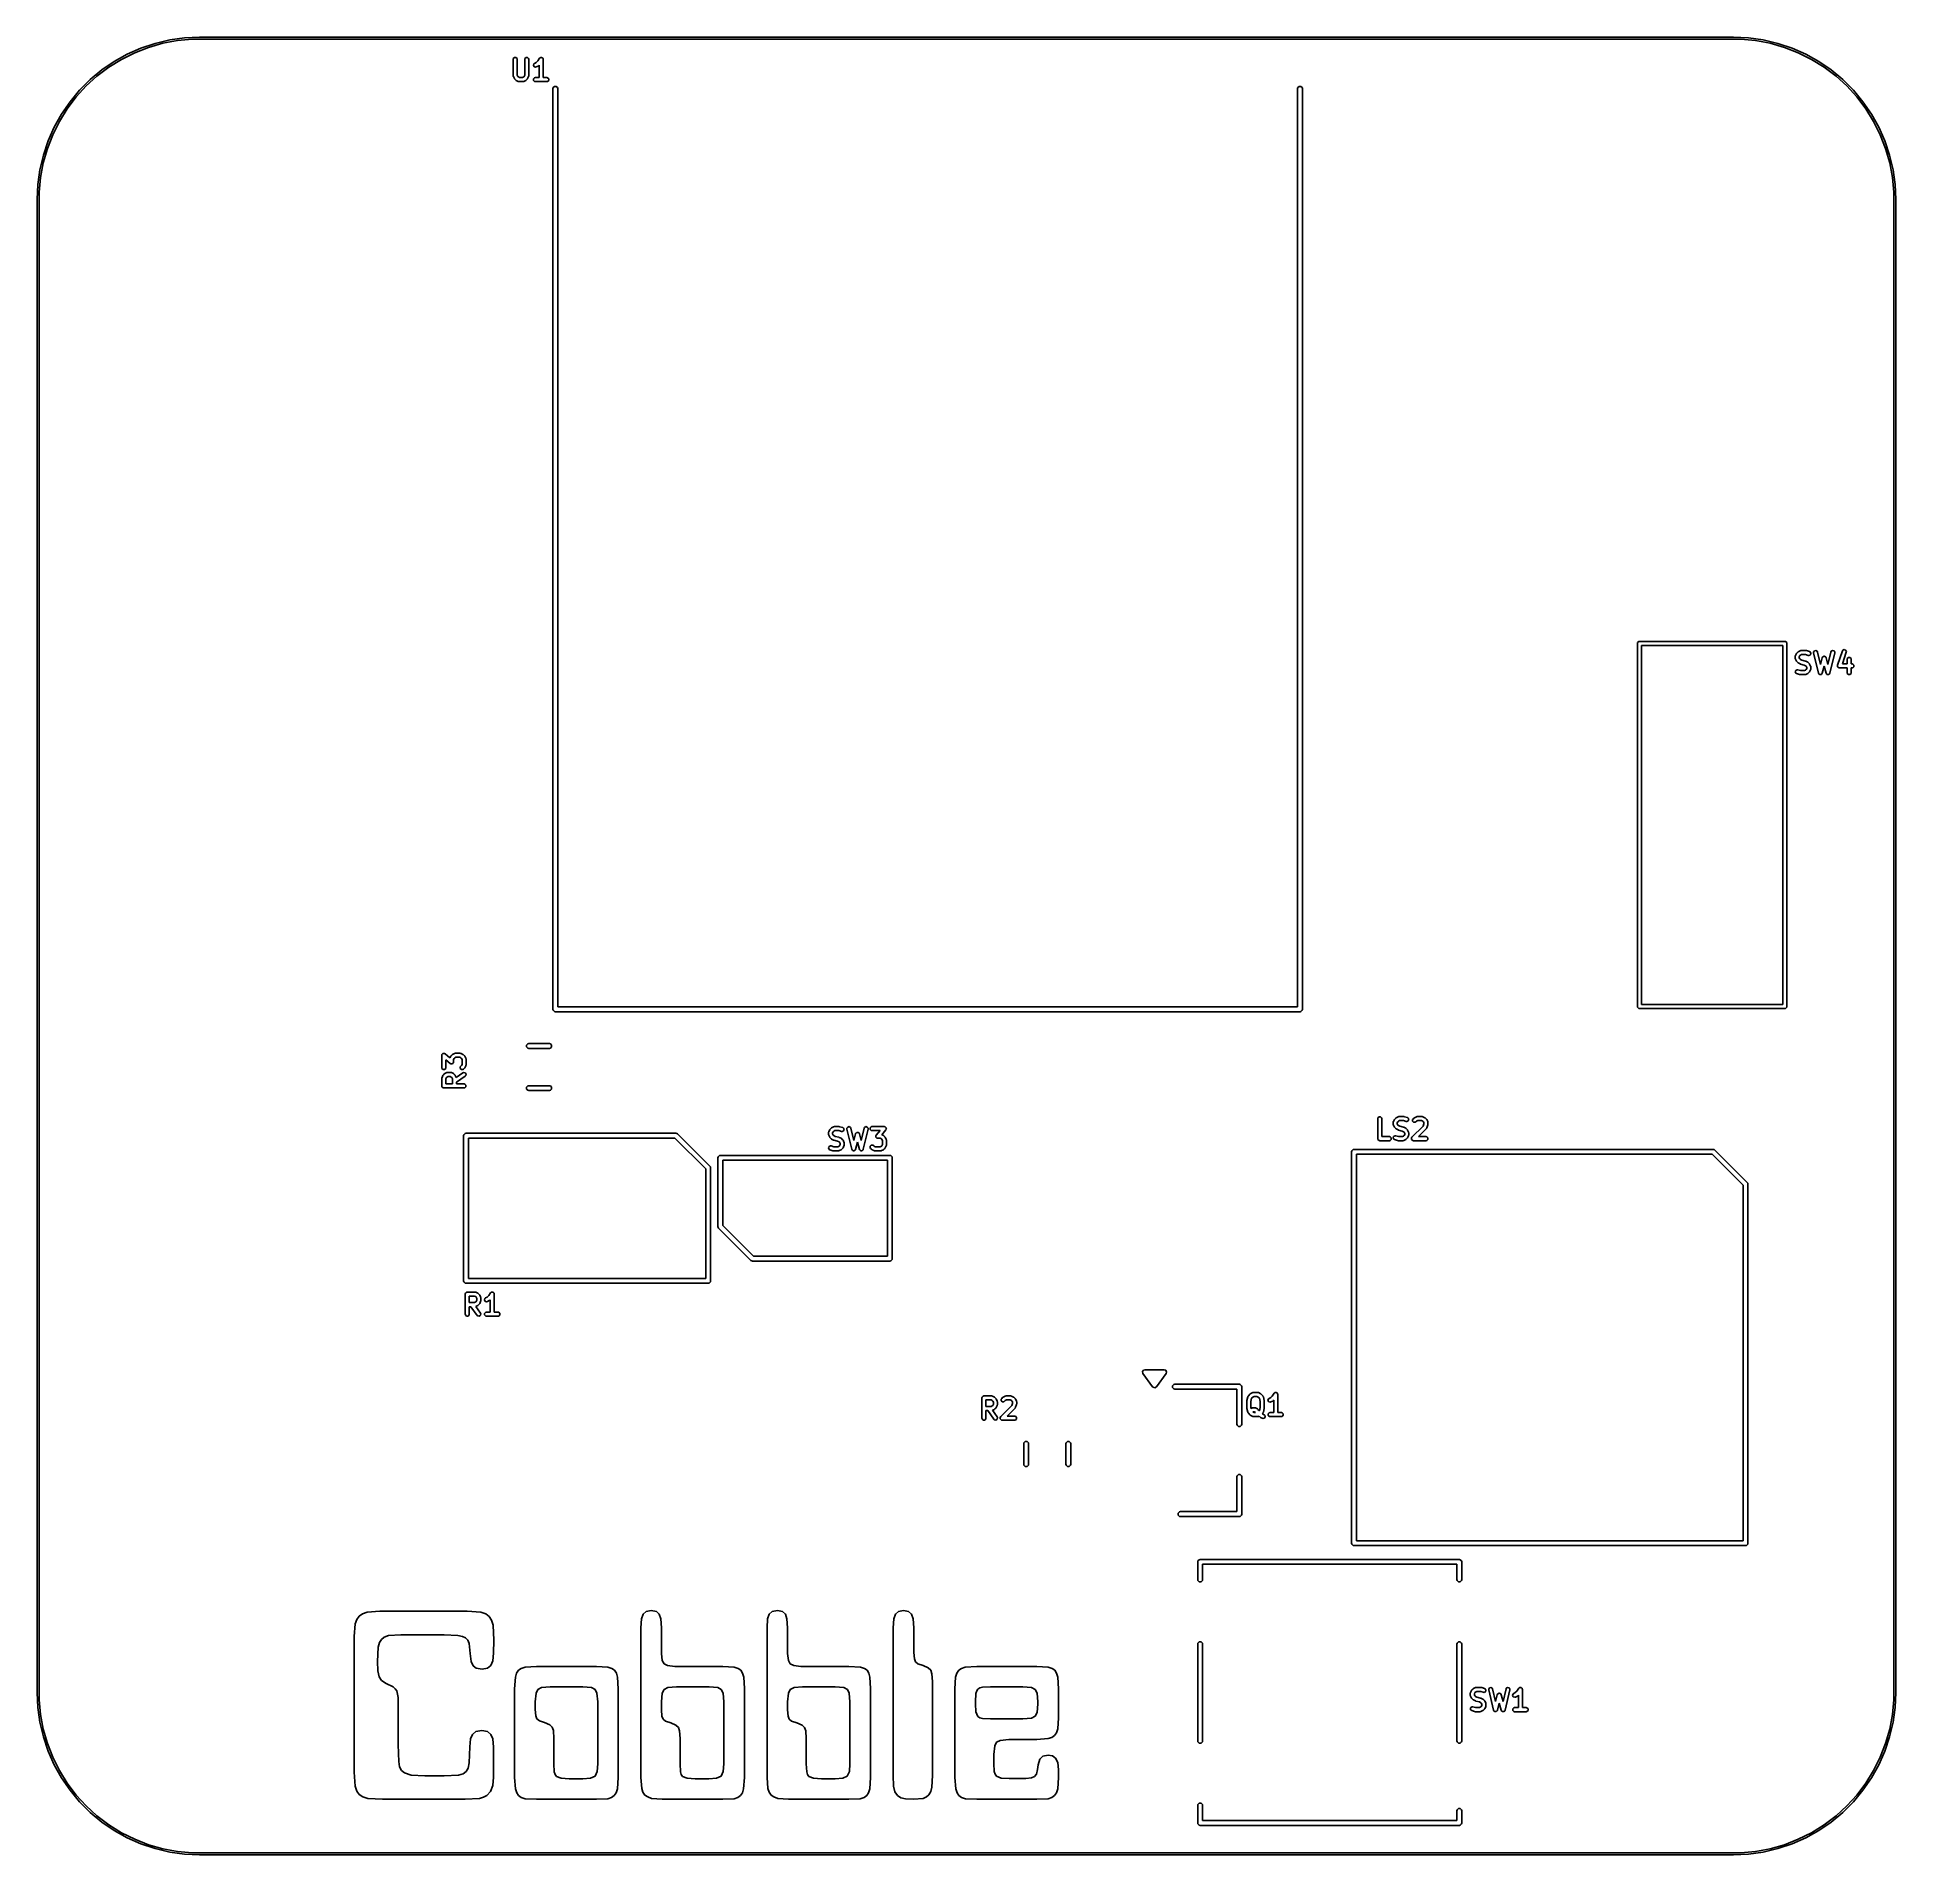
# Model space of a CAD drawing. Header units: inches. Extents: x 0.47 to 2.28, y -2.25 to -0.47.
import ezdxf

# ---------------------------------------------------------------- set-up
doc = ezdxf.new("R2010")
doc.units = ezdxf.units.IN
doc.header["$MEASUREMENT"] = 0
doc.layers.add('F.Silkscreen', color=41, linetype='CONTINUOUS', true_color=0xf2eda1)

msp = doc.modelspace()

# ---------------------------------------------------------------- linework, layer by layer
at = {"layer": 'F.Silkscreen', "linetype": 'CONTINUOUS'}
for p, q in [((0.5465, -0.4952), (0.5593, -0.4881)), ((0.5666, -0.4866), (0.5537, -0.4931)), ((0.5593, -0.4881), (0.5727, -0.4822)), ((0.5801, -0.4814), (0.5666, -0.4866)), ((0.5727, -0.4822), (0.5866, -0.4775)), ((0.5941, -0.4774), (0.5801, -0.4814)), ((0.5866, -0.4775), (0.6008, -0.4742)), ((0.6083, -0.4748), (0.5941, -0.4774)), ((0.6008, -0.4742), (0.6153, -0.4721)), ((0.6227, -0.4734), (0.6083, -0.4748)), ((0.6153, -0.4721), (0.6299, -0.4715)), ((0.6299, -0.4734), (0.6227, -0.4734)), ((0.6299, -0.4715), (2.126, -0.4715)), ((2.126, -0.4734), (0.6299, -0.4734)), ((2.126, -0.4715), (2.1406, -0.4721)), ((2.1332, -0.4734), (2.126, -0.4734)), ((2.1476, -0.4748), (2.1332, -0.4734)), ((2.1406, -0.4721), (2.1551, -0.4742)), ((2.1619, -0.4774), (2.1476, -0.4748)), ((2.1551, -0.4742), (2.1694, -0.4775)), ((2.1758, -0.4814), (2.1619, -0.4774)), ((2.1694, -0.4775), (2.1832, -0.4822)), ((2.1893, -0.4866), (2.1758, -0.4814)), ((2.1832, -0.4822), (2.1966, -0.4881)), ((2.2022, -0.4931), (2.1893, -0.4866)), ((2.1966, -0.4881), (2.2094, -0.4952)), ((0.5232, -0.5128), (0.5344, -0.5035)), ((0.5414, -0.5007), (0.5298, -0.5094)), ((0.5344, -0.5035), (0.5465, -0.4952)), ((0.5537, -0.4931), (0.5414, -0.5007)), ((0.9358, -0.4932), (0.9359, -0.4924)), ((0.9358, -0.5091), (0.9358, -0.4932)), ((0.9359, -0.4924), (0.937, -0.4913)), ((0.937, -0.4913), (0.9385, -0.4913)), ((0.9385, -0.4913), (0.9396, -0.4924)), ((0.9396, -0.4924), (0.9397, -0.4932)), ((0.9397, -0.4932), (0.9397, -0.5086)), ((0.947, -0.4932), (0.9472, -0.4924)), ((0.947, -0.5086), (0.947, -0.4932)), ((0.9472, -0.4924), (0.9483, -0.4913)), ((0.9483, -0.4913), (0.9498, -0.4913)), ((0.9498, -0.4913), (0.9508, -0.4924)), ((0.9508, -0.4924), (0.951, -0.4932)), ((0.951, -0.4932), (0.951, -0.5091)), ((0.9555, -0.4989), (0.956, -0.4975)), ((0.9562, -0.5003), (0.9555, -0.4989)), ((0.956, -0.4975), (0.9566, -0.497)), ((0.9576, -0.5007), (0.9562, -0.5003)), ((0.9566, -0.497), (0.9582, -0.4962)), ((0.9583, -0.5005), (0.9576, -0.5007)), ((0.9582, -0.4962), (0.9597, -0.4947)), ((0.9602, -0.4996), (0.9583, -0.5005)), ((0.9597, -0.4947), (0.9614, -0.4921)), ((0.9604, -0.4994), (0.9602, -0.4996)), ((0.9607, -0.4992), (0.9604, -0.4994)), ((0.9611, -0.4988), (0.9607, -0.4992)), ((0.9611, -0.5109), (0.9611, -0.4988)), ((0.9614, -0.4921), (0.962, -0.4915)), ((0.962, -0.4915), (0.9622, -0.4915)), ((0.9622, -0.4915), (0.9623, -0.4913)), ((0.9623, -0.4913), (0.9629, -0.4913)), ((0.9629, -0.4913), (0.9634, -0.4912)), ((0.9634, -0.4912), (0.9636, -0.4913)), ((0.9636, -0.4913), (0.9638, -0.4913)), ((0.9638, -0.4913), (0.9642, -0.4917)), ((0.9642, -0.4917), (0.9647, -0.4921)), ((0.9647, -0.4921), (0.9647, -0.4923)), ((0.9647, -0.4923), (0.9649, -0.4924)), ((0.9649, -0.4924), (0.965, -0.4932)), ((0.965, -0.4932), (0.965, -0.5109)), ((2.2145, -0.5007), (2.2022, -0.4931)), ((2.2094, -0.4952), (2.2215, -0.5035)), ((2.2261, -0.5094), (2.2145, -0.5007)), ((2.2215, -0.5035), (2.2327, -0.5128)), ((0.5035, -0.5344), (0.5128, -0.5232)), ((0.5191, -0.5191), (0.5094, -0.5298)), ((0.5128, -0.5232), (0.5232, -0.5128)), ((0.5298, -0.5094), (0.5191, -0.5191)), ((0.9358, -0.5092), (0.9358, -0.5091)), ((0.9359, -0.5095), (0.9358, -0.5092)), ((0.9358, -0.5092), (0.9358, -0.5092)), ((0.9359, -0.5098), (0.9359, -0.5095)), ((0.936, -0.5099), (0.9359, -0.5098)), ((0.936, -0.51), (0.936, -0.5099)), ((0.9369, -0.5118), (0.936, -0.51)), ((0.9371, -0.5121), (0.9369, -0.5118)), ((0.9373, -0.5124), (0.9371, -0.5121)), ((0.9382, -0.5133), (0.9373, -0.5124)), ((0.9385, -0.5135), (0.9382, -0.5133)), ((0.9388, -0.5137), (0.9385, -0.5135)), ((0.9406, -0.5146), (0.9388, -0.5137)), ((0.9397, -0.5086), (0.9403, -0.5098)), ((0.9403, -0.5098), (0.9408, -0.5103)), ((0.9407, -0.5146), (0.9406, -0.5146)), ((0.9408, -0.5147), (0.9407, -0.5146)), ((0.9408, -0.5103), (0.942, -0.5109)), ((0.9411, -0.5147), (0.9408, -0.5147)), ((0.9414, -0.5148), (0.9411, -0.5147)), ((0.9415, -0.5148), (0.9414, -0.5148)), ((0.9414, -0.5148), (0.9414, -0.5148)), ((0.9453, -0.5148), (0.9415, -0.5148)), ((0.942, -0.5109), (0.9448, -0.5109)), ((0.9448, -0.5109), (0.946, -0.5103)), ((0.9454, -0.5148), (0.9453, -0.5148)), ((0.9457, -0.5147), (0.9454, -0.5148)), ((0.9454, -0.5148), (0.9454, -0.5148)), ((0.946, -0.5147), (0.9457, -0.5147)), ((0.946, -0.5103), (0.9465, -0.5098)), ((0.9461, -0.5146), (0.946, -0.5146)), ((0.946, -0.5146), (0.946, -0.5147)), ((0.948, -0.5137), (0.9461, -0.5146)), ((0.9465, -0.5098), (0.947, -0.5086)), ((0.9483, -0.5135), (0.948, -0.5137)), ((0.9485, -0.5133), (0.9483, -0.5135)), ((0.9495, -0.5124), (0.9485, -0.5133)), ((0.9496, -0.5121), (0.9495, -0.5124)), ((0.9498, -0.5118), (0.9496, -0.5121)), ((0.9508, -0.51), (0.9498, -0.5118)), ((0.9509, -0.5095), (0.9508, -0.5098)), ((0.9508, -0.5098), (0.9508, -0.5099)), ((0.9508, -0.5099), (0.9508, -0.51)), ((0.951, -0.5092), (0.9509, -0.5095)), ((0.951, -0.5091), (0.951, -0.5092)), ((0.951, -0.5092), (0.951, -0.5092)), ((0.9556, -0.5121), (0.9567, -0.511)), ((0.9556, -0.5136), (0.9556, -0.5121)), ((0.9567, -0.5147), (0.9556, -0.5136)), ((0.9567, -0.511), (0.9574, -0.5109)), ((0.9574, -0.5148), (0.9567, -0.5147)), ((0.9574, -0.5109), (0.9611, -0.5109)), ((0.9687, -0.5148), (0.9574, -0.5148)), ((0.965, -0.5109), (0.9687, -0.5109)), ((0.9687, -0.5109), (0.9694, -0.511)), ((0.9694, -0.5147), (0.9687, -0.5148)), ((0.9694, -0.511), (0.9705, -0.5121)), ((0.9705, -0.5136), (0.9694, -0.5147)), ((0.9705, -0.5121), (0.9705, -0.5136)), ((0.9746, -0.5217), (0.9747, -0.5207)), ((0.9746, -1.4201), (0.9746, -0.5217)), ((0.9747, -0.5207), (0.976, -0.5195)), ((0.976, -0.5195), (0.9778, -0.5195)), ((0.9778, -0.5195), (0.9791, -0.5207)), ((0.9791, -0.5207), (0.9793, -0.5217)), ((0.9793, -0.5217), (0.9793, -1.4177)), ((1.7009, -0.5217), (1.7011, -0.5207)), ((1.7009, -1.4177), (1.7009, -0.5217)), ((1.7011, -0.5207), (1.7024, -0.5195)), ((1.7024, -0.5195), (1.7042, -0.5195)), ((1.7042, -0.5195), (1.7055, -0.5207)), ((1.7055, -0.5207), (1.7057, -0.5217)), ((1.7057, -0.5217), (1.7057, -1.4201)), ((2.2368, -0.5191), (2.2261, -0.5094)), ((2.2327, -0.5128), (2.2431, -0.5232)), ((2.2465, -0.5298), (2.2368, -0.5191)), ((2.2431, -0.5232), (2.2524, -0.5344)), ((0.5007, -0.5414), (0.4931, -0.5537)), ((0.4952, -0.5465), (0.5035, -0.5344)), ((0.5094, -0.5298), (0.5007, -0.5414)), ((2.2552, -0.5414), (2.2465, -0.5298)), ((2.2524, -0.5344), (2.2607, -0.5465)), ((2.2628, -0.5537), (2.2552, -0.5414)), ((0.4822, -0.5727), (0.4881, -0.5593)), ((0.4931, -0.5537), (0.4866, -0.5666)), ((0.4881, -0.5593), (0.4952, -0.5465)), ((2.2607, -0.5465), (2.2678, -0.5593)), ((2.2693, -0.5666), (2.2628, -0.5537)), ((2.2678, -0.5593), (2.2737, -0.5727)), ((0.4814, -0.5801), (0.4774, -0.5941)), ((0.4775, -0.5866), (0.4822, -0.5727)), ((0.4866, -0.5666), (0.4814, -0.5801)), ((2.2745, -0.5801), (2.2693, -0.5666)), ((2.2737, -0.5727), (2.2784, -0.5866)), ((2.2785, -0.5941), (2.2745, -0.5801)), ((0.4742, -0.6008), (0.4775, -0.5866)), ((0.4774, -0.5941), (0.4748, -0.6083)), ((2.2784, -0.5866), (2.2818, -0.6008)), ((2.2811, -0.6083), (2.2785, -0.5941)), ((0.4715, -0.6299), (0.4721, -0.6153)), ((0.4721, -0.6153), (0.4742, -0.6008)), ((0.4748, -0.6083), (0.4734, -0.6227)), ((2.2825, -0.6227), (2.2811, -0.6083)), ((2.2818, -0.6008), (2.2838, -0.6153)), ((2.2838, -0.6153), (2.2844, -0.6299)), ((0.4715, -2.0866), (0.4715, -0.6299)), ((0.4734, -0.6227), (0.4734, -0.6299)), ((0.4734, -0.6299), (0.4734, -2.0866)), ((2.2825, -0.6299), (2.2825, -0.6227)), ((2.2825, -2.0866), (2.2825, -0.6299)), ((2.2844, -0.6299), (2.2844, -2.0866)), ((2.0325, -1.063), (2.0326, -1.0622)), ((2.0325, -1.4173), (2.0325, -1.063)), ((2.0326, -1.0622), (2.0337, -1.0612)), ((2.0337, -1.0612), (2.0344, -1.061)), ((2.0344, -1.061), (2.1053, -1.061)), ((2.0364, -1.065), (2.0364, -1.4154)), ((2.1053, -1.065), (2.0364, -1.065)), ((2.1053, -1.061), (2.1762, -1.061)), ((2.1742, -1.065), (2.1053, -1.065)), ((2.1742, -1.4154), (2.1742, -1.065)), ((2.1762, -1.061), (2.1769, -1.0612)), ((2.1769, -1.0612), (2.178, -1.0622)), ((2.178, -1.0622), (2.1781, -1.063)), ((2.1781, -1.063), (2.1781, -1.4173)), ((2.2328, -1.0697), (2.2341, -1.069)), ((2.2341, -1.069), (2.2355, -1.0695)), ((2.2355, -1.0695), (2.2362, -1.0708)), ((2.1864, -1.0752), (2.1865, -1.0749)), ((2.1864, -1.0755), (2.1864, -1.0752)), ((2.1864, -1.0756), (2.1864, -1.0755)), ((2.1864, -1.0755), (2.1864, -1.0755)), ((2.1864, -1.0775), (2.1864, -1.0756)), ((2.1864, -1.0776), (2.1864, -1.0775)), ((2.1864, -1.0777), (2.1864, -1.0776)), ((2.1864, -1.078), (2.1864, -1.0777)), ((2.1865, -1.0783), (2.1864, -1.078)), ((2.1865, -1.0749), (2.1866, -1.0748)), ((2.1865, -1.0749), (2.1865, -1.0749)), ((2.1866, -1.0784), (2.1865, -1.0783)), ((2.1865, -1.0783), (2.1865, -1.0783)), ((2.1866, -1.0748), (2.1875, -1.0729)), ((2.1875, -1.0803), (2.1866, -1.0784)), ((2.1875, -1.0729), (2.1877, -1.0726)), ((2.1877, -1.0805), (2.1875, -1.0803)), ((2.1877, -1.0726), (2.1879, -1.0724)), ((2.1879, -1.0808), (2.1877, -1.0805)), ((2.1879, -1.0724), (2.1888, -1.0714)), ((2.1888, -1.0817), (2.1879, -1.0808)), ((2.1888, -1.0714), (2.1891, -1.0713)), ((2.1891, -1.0819), (2.1888, -1.0817)), ((2.1891, -1.0713), (2.1893, -1.0711)), ((2.1893, -1.0821), (2.1891, -1.0819)), ((2.1893, -1.0711), (2.1912, -1.0701)), ((2.1912, -1.083), (2.1893, -1.0821)), ((2.1909, -1.0749), (2.1903, -1.0761)), ((2.1903, -1.0761), (2.1903, -1.0771)), ((2.1903, -1.0771), (2.1909, -1.0782)), ((2.1914, -1.0744), (2.1909, -1.0749)), ((2.1909, -1.0782), (2.1914, -1.0787)), ((2.1912, -1.0701), (2.1913, -1.0701)), ((2.1914, -1.0831), (2.1912, -1.083)), ((2.1913, -1.0701), (2.1916, -1.07)), ((2.1913, -1.0701), (2.1913, -1.0701)), ((2.1925, -1.0739), (2.1914, -1.0744)), ((2.1914, -1.0787), (2.1928, -1.0794)), ((2.1916, -1.0832), (2.1914, -1.0831)), ((2.1916, -1.07), (2.1919, -1.0699)), ((2.1951, -1.0841), (2.1916, -1.0832)), ((2.1919, -1.0699), (2.192, -1.0699)), ((2.192, -1.0699), (2.1921, -1.0699)), ((2.1921, -1.0699), (2.1968, -1.0699)), ((2.1964, -1.0739), (2.1925, -1.0739)), ((2.1928, -1.0794), (2.1963, -1.0803)), ((2.1965, -1.0848), (2.1951, -1.0841)), ((2.1963, -1.0803), (2.1965, -1.0804)), ((2.1989, -1.0747), (2.1964, -1.0739)), ((2.1965, -1.0804), (2.1967, -1.0804)), ((2.197, -1.0852), (2.1965, -1.0848)), ((2.1967, -1.0804), (2.1986, -1.0814)), ((2.1968, -1.0699), (2.1971, -1.07)), ((2.1976, -1.0864), (2.197, -1.0852)), ((2.197, -1.0885), (2.1976, -1.0874)), ((2.1971, -1.07), (2.1974, -1.07)), ((2.1974, -1.07), (2.2002, -1.071)), ((2.1976, -1.0874), (2.1976, -1.0864)), ((2.1986, -1.0814), (2.1988, -1.0816)), ((2.1988, -1.0816), (2.1991, -1.0818)), ((2.1997, -1.0748), (2.1989, -1.0747)), ((2.1991, -1.0818), (2.2, -1.0827)), ((2.2011, -1.0741), (2.1997, -1.0748)), ((2.2, -1.0827), (2.2002, -1.083)), ((2.2002, -1.071), (2.2009, -1.0713)), ((2.2002, -1.083), (2.2004, -1.0832)), ((2.2004, -1.0832), (2.2013, -1.0851)), ((2.2009, -1.0713), (2.2015, -1.0727)), ((2.2015, -1.0727), (2.2011, -1.0741)), ((2.2013, -1.0851), (2.2014, -1.0852)), ((2.2014, -1.0852), (2.2014, -1.0852)), ((2.2014, -1.0852), (2.2014, -1.0855)), ((2.2014, -1.0855), (2.2015, -1.0858)), ((2.2015, -1.0858), (2.2015, -1.0859)), ((2.2015, -1.0859), (2.2015, -1.086)), ((2.2015, -1.086), (2.2015, -1.0878)), ((2.2042, -1.0716), (2.205, -1.0703)), ((2.2042, -1.0723), (2.2042, -1.0716)), ((2.2089, -1.092), (2.2042, -1.0723)), ((2.205, -1.0703), (2.2064, -1.07)), ((2.2064, -1.07), (2.2077, -1.0707)), ((2.2077, -1.0707), (2.208, -1.0714)), ((2.208, -1.0714), (2.2109, -1.0835)), ((2.2109, -1.0835), (2.2127, -1.077)), ((2.2127, -1.077), (2.213, -1.0763)), ((2.2146, -1.0852), (2.2127, -1.0921)), ((2.213, -1.0763), (2.2132, -1.0762)), ((2.2132, -1.0762), (2.2134, -1.076)), ((2.2134, -1.076), (2.2139, -1.0758)), ((2.2139, -1.0758), (2.2143, -1.0756)), ((2.2143, -1.0756), (2.2146, -1.0756)), ((2.2146, -1.0756), (2.2148, -1.0756)), ((2.2164, -1.0921), (2.2146, -1.0852)), ((2.2148, -1.0756), (2.2153, -1.0758)), ((2.2153, -1.0758), (2.2158, -1.076)), ((2.2158, -1.076), (2.2159, -1.0762)), ((2.2159, -1.0762), (2.2161, -1.0763)), ((2.2161, -1.0763), (2.2165, -1.077)), ((2.2165, -1.077), (2.2182, -1.0835)), ((2.2182, -1.0835), (2.2211, -1.0714)), ((2.2249, -1.0723), (2.2202, -1.092)), ((2.2211, -1.0714), (2.2214, -1.0707)), ((2.2214, -1.0707), (2.2227, -1.07)), ((2.2227, -1.07), (2.2242, -1.0703)), ((2.2242, -1.0703), (2.2249, -1.0716)), ((2.2249, -1.0716), (2.2249, -1.0723)), ((2.2276, -1.0852), (2.2277, -1.0844)), ((2.2277, -1.0854), (2.2276, -1.0852)), ((2.2277, -1.0844), (2.2324, -1.0703)), ((2.2277, -1.0858), (2.2277, -1.0854)), ((2.2281, -1.0861), (2.2277, -1.0858)), ((2.2283, -1.0865), (2.2281, -1.0861)), ((2.2286, -1.0866), (2.2283, -1.0865)), ((2.2288, -1.0868), (2.2286, -1.0866)), ((2.2296, -1.087), (2.2288, -1.0868)), ((2.237, -1.087), (2.2296, -1.087)), ((2.2361, -1.0716), (2.2323, -1.083)), ((2.2323, -1.083), (2.237, -1.083)), ((2.2324, -1.0703), (2.2328, -1.0697)), ((2.2362, -1.0708), (2.2361, -1.0716)), ((2.237, -1.0785), (2.2371, -1.0777)), ((2.237, -1.083), (2.237, -1.0785)), ((2.237, -1.0916), (2.237, -1.087)), ((2.2371, -1.0777), (2.2382, -1.0766)), ((2.2382, -1.0766), (2.2397, -1.0766)), ((2.2397, -1.0766), (2.2408, -1.0777)), ((2.2408, -1.0777), (2.2409, -1.0785)), ((2.2409, -1.0785), (2.2409, -1.083)), ((2.2409, -1.083), (2.2418, -1.083)), ((2.2418, -1.087), (2.2409, -1.087)), ((2.2409, -1.087), (2.2409, -1.0916)), ((2.2418, -1.083), (2.2425, -1.0832)), ((2.2425, -1.0868), (2.2418, -1.087)), ((2.2425, -1.0832), (2.2436, -1.0843)), ((2.2436, -1.0858), (2.2425, -1.0868)), ((2.2436, -1.0843), (2.2436, -1.0858)), ((2.1864, -1.0908), (2.1868, -1.0894)), ((2.187, -1.0921), (2.1864, -1.0908)), ((2.1868, -1.0894), (2.1882, -1.0887)), ((2.1877, -1.0925), (2.187, -1.0921)), ((2.1905, -1.0934), (2.1877, -1.0925)), ((2.1882, -1.0887), (2.1889, -1.0888)), ((2.1889, -1.0888), (2.1915, -1.0896)), ((2.1908, -1.0935), (2.1905, -1.0934)), ((2.1911, -1.0935), (2.1908, -1.0935)), ((2.1958, -1.0935), (2.1911, -1.0935)), ((2.1915, -1.0896), (2.1954, -1.0896)), ((2.1954, -1.0896), (2.1965, -1.089)), ((2.1959, -1.0935), (2.1958, -1.0935)), ((2.196, -1.0935), (2.1959, -1.0935)), ((2.1963, -1.0935), (2.196, -1.0935)), ((2.1966, -1.0934), (2.1963, -1.0935)), ((2.1965, -1.089), (2.197, -1.0885)), ((2.1967, -1.0933), (2.1966, -1.0934)), ((2.1966, -1.0934), (2.1966, -1.0934)), ((2.1986, -1.0924), (2.1967, -1.0933)), ((2.1988, -1.0922), (2.1986, -1.0924)), ((2.1991, -1.092), (2.1988, -1.0922)), ((2.2, -1.0911), (2.1991, -1.092)), ((2.2002, -1.0908), (2.2, -1.0911)), ((2.2004, -1.0906), (2.2002, -1.0908)), ((2.2013, -1.0887), (2.2004, -1.0906)), ((2.2014, -1.0886), (2.2013, -1.0887)), ((2.2015, -1.088), (2.2014, -1.0883)), ((2.2014, -1.0883), (2.2014, -1.0886)), ((2.2014, -1.0886), (2.2014, -1.0886)), ((2.2015, -1.0878), (2.2015, -1.0879)), ((2.2015, -1.0879), (2.2015, -1.088)), ((2.2092, -1.0927), (2.2089, -1.092)), ((2.2095, -1.0929), (2.2092, -1.0927)), ((2.2096, -1.0931), (2.2095, -1.0929)), ((2.2101, -1.0933), (2.2096, -1.0931)), ((2.2105, -1.0935), (2.2101, -1.0933)), ((2.2108, -1.0935), (2.2105, -1.0935)), ((2.2111, -1.0935), (2.2108, -1.0935)), ((2.2115, -1.0933), (2.2111, -1.0935)), ((2.212, -1.0932), (2.2115, -1.0933)), ((2.2121, -1.0929), (2.212, -1.0932)), ((2.2124, -1.0928), (2.2121, -1.0929)), ((2.2127, -1.0921), (2.2124, -1.0928)), ((2.2168, -1.0928), (2.2164, -1.0921)), ((2.217, -1.0929), (2.2168, -1.0928)), ((2.2172, -1.0932), (2.217, -1.0929)), ((2.2176, -1.0933), (2.2172, -1.0932)), ((2.2181, -1.0935), (2.2176, -1.0933)), ((2.2183, -1.0935), (2.2181, -1.0935)), ((2.2186, -1.0935), (2.2183, -1.0935)), ((2.219, -1.0933), (2.2186, -1.0935)), ((2.2195, -1.0931), (2.219, -1.0933)), ((2.2197, -1.0929), (2.2195, -1.0931)), ((2.2199, -1.0927), (2.2197, -1.0929)), ((2.2202, -1.092), (2.2199, -1.0927)), ((2.2371, -1.0923), (2.237, -1.0916)), ((2.2382, -1.0934), (2.2371, -1.0923)), ((2.2397, -1.0934), (2.2382, -1.0934)), ((2.2408, -1.0923), (2.2397, -1.0934)), ((2.2409, -1.0916), (2.2408, -1.0923)), ((0.9747, -1.421), (0.9746, -1.4201)), ((0.976, -1.4223), (0.9747, -1.421)), ((0.9769, -1.4224), (0.976, -1.4223)), ((1.7033, -1.4224), (0.9769, -1.4224)), ((0.9793, -1.4177), (1.7009, -1.4177)), ((1.7042, -1.4223), (1.7033, -1.4224)), ((1.7055, -1.421), (1.7042, -1.4223)), ((1.7057, -1.4201), (1.7055, -1.421)), ((2.0326, -1.4181), (2.0325, -1.4173)), ((2.0337, -1.4191), (2.0326, -1.4181)), ((2.0344, -1.4193), (2.0337, -1.4191)), ((2.1053, -1.4193), (2.0344, -1.4193)), ((2.0364, -1.4154), (2.1053, -1.4154)), ((2.1053, -1.4154), (2.1742, -1.4154)), ((2.1762, -1.4193), (2.1053, -1.4193)), ((2.1769, -1.4191), (2.1762, -1.4193)), ((2.178, -1.4181), (2.1769, -1.4191)), ((2.1781, -1.4173), (2.178, -1.4181)), ((0.8662, -1.4648), (0.8663, -1.4643)), ((0.8662, -1.477), (0.8662, -1.4648)), ((0.8663, -1.4641), (0.8668, -1.4636)), ((0.8663, -1.4642), (0.8663, -1.4641)), ((0.8663, -1.4643), (0.8663, -1.4642)), ((0.8663, -1.4642), (0.8663, -1.4642)), ((0.8668, -1.4636), (0.8673, -1.4631)), ((0.8673, -1.4631), (0.8674, -1.4631)), ((0.8674, -1.4631), (0.8674, -1.463)), ((0.8674, -1.463), (0.8681, -1.463)), ((0.8681, -1.463), (0.8688, -1.463)), ((0.8688, -1.463), (0.8689, -1.463)), ((0.8689, -1.463), (0.8689, -1.463)), ((0.8689, -1.463), (0.869, -1.4631)), ((0.869, -1.4631), (0.8695, -1.4634)), ((0.8695, -1.4634), (0.8741, -1.4674)), ((0.8741, -1.4674), (0.8748, -1.4658)), ((0.8748, -1.4658), (0.875, -1.4656)), ((0.875, -1.4656), (0.8752, -1.4653)), ((0.8752, -1.4653), (0.8761, -1.4644)), ((0.8761, -1.4644), (0.8764, -1.4642)), ((0.8764, -1.4642), (0.8766, -1.464)), ((0.8766, -1.464), (0.8785, -1.4631)), ((0.8782, -1.4679), (0.8776, -1.4691)), ((0.8787, -1.4674), (0.8782, -1.4679)), ((0.8785, -1.4631), (0.8786, -1.4631)), ((0.8786, -1.4631), (0.8786, -1.463)), ((0.8786, -1.463), (0.879, -1.463)), ((0.8799, -1.4668), (0.8787, -1.4674)), ((0.879, -1.463), (0.8793, -1.4629)), ((0.8793, -1.4629), (0.8793, -1.4629)), ((0.8793, -1.4629), (0.8794, -1.4629)), ((0.8794, -1.4629), (0.8841, -1.4629)), ((0.8836, -1.4668), (0.8799, -1.4668)), ((0.8848, -1.4674), (0.8836, -1.4668)), ((0.8841, -1.4629), (0.8842, -1.4629)), ((0.8842, -1.4629), (0.8842, -1.4629)), ((0.8842, -1.4629), (0.8845, -1.463)), ((0.8845, -1.463), (0.8848, -1.463)), ((0.8848, -1.463), (0.8849, -1.4631)), ((0.8853, -1.4679), (0.8848, -1.4674)), ((0.8849, -1.4631), (0.885, -1.4631)), ((0.885, -1.4631), (0.8868, -1.464)), ((0.8859, -1.4691), (0.8853, -1.4679)), ((0.8868, -1.464), (0.8871, -1.4642)), ((0.8871, -1.4642), (0.8874, -1.4644)), ((0.8874, -1.4644), (0.8883, -1.4653)), ((0.8883, -1.4653), (0.8885, -1.4656)), ((0.8885, -1.4656), (0.8887, -1.4658)), ((0.8887, -1.4658), (0.8896, -1.4677)), ((0.8896, -1.4677), (0.8896, -1.4678)), ((0.8896, -1.4678), (0.8897, -1.4678)), ((0.8897, -1.4678), (0.8897, -1.4682)), ((0.8897, -1.4682), (0.8898, -1.4685)), ((0.8898, -1.4685), (0.8898, -1.4685)), ((0.8898, -1.4685), (0.8898, -1.4686)), ((0.9489, -1.4549), (0.9502, -1.4536)), ((0.9489, -1.4567), (0.9489, -1.4549)), ((0.9502, -1.458), (0.9489, -1.4567)), ((0.9502, -1.4536), (0.9511, -1.4534)), ((0.9511, -1.4582), (0.9502, -1.458)), ((0.9511, -1.4534), (0.9712, -1.4534)), ((0.9712, -1.4582), (0.9511, -1.4582)), ((0.9712, -1.4534), (0.9721, -1.4536)), ((0.9721, -1.458), (0.9712, -1.4582)), ((0.9721, -1.4536), (0.9733, -1.4549)), ((0.9733, -1.4567), (0.9721, -1.458)), ((0.9733, -1.4549), (0.9733, -1.4567)), ((0.8663, -1.4778), (0.8662, -1.477)), ((0.8674, -1.4789), (0.8663, -1.4778)), ((0.8663, -1.4869), (0.8663, -1.4866)), ((0.8663, -1.4866), (0.8664, -1.4866)), ((0.8664, -1.4865), (0.8673, -1.4846)), ((0.8664, -1.4866), (0.8664, -1.4865)), ((0.8673, -1.4846), (0.8675, -1.4843)), ((0.8689, -1.4789), (0.8674, -1.4789)), ((0.8675, -1.4843), (0.8677, -1.4841)), ((0.8677, -1.4841), (0.8686, -1.4831)), ((0.8686, -1.4831), (0.8689, -1.483)), ((0.87, -1.4778), (0.8689, -1.4789)), ((0.8689, -1.483), (0.8691, -1.4828)), ((0.8691, -1.4828), (0.871, -1.4818)), ((0.8701, -1.477), (0.87, -1.4778)), ((0.8744, -1.4729), (0.8701, -1.4692)), ((0.8701, -1.4692), (0.8701, -1.477)), ((0.8707, -1.4866), (0.8701, -1.4878)), ((0.8712, -1.4862), (0.8707, -1.4866)), ((0.871, -1.4818), (0.8711, -1.4818)), ((0.8711, -1.4818), (0.8712, -1.4818)), ((0.8712, -1.4818), (0.8715, -1.4817)), ((0.8724, -1.4856), (0.8712, -1.4862)), ((0.8715, -1.4817), (0.8718, -1.4816)), ((0.8718, -1.4816), (0.8718, -1.4816)), ((0.8718, -1.4816), (0.8719, -1.4816)), ((0.8719, -1.4816), (0.8747, -1.4816)), ((0.8743, -1.4856), (0.8724, -1.4856)), ((0.8754, -1.4862), (0.8743, -1.4856)), ((0.8748, -1.4732), (0.8744, -1.4729)), ((0.8747, -1.4816), (0.8748, -1.4816)), ((0.8749, -1.4732), (0.8748, -1.4732)), ((0.8748, -1.4816), (0.8749, -1.4816)), ((0.875, -1.4733), (0.8749, -1.4732)), ((0.8749, -1.4732), (0.8749, -1.4732)), ((0.8749, -1.4816), (0.8752, -1.4817)), ((0.8757, -1.4732), (0.875, -1.4733)), ((0.8752, -1.4817), (0.8755, -1.4818)), ((0.8759, -1.4866), (0.8754, -1.4862)), ((0.8755, -1.4818), (0.8755, -1.4818)), ((0.8755, -1.4818), (0.8756, -1.4818)), ((0.8756, -1.4818), (0.8775, -1.4828)), ((0.8764, -1.4732), (0.8757, -1.4732)), ((0.8765, -1.4878), (0.8759, -1.4866)), ((0.8765, -1.4732), (0.8764, -1.4732)), ((0.877, -1.4727), (0.8765, -1.4732)), ((0.8765, -1.4732), (0.8765, -1.4732)), ((0.8775, -1.4722), (0.877, -1.4727)), ((0.8776, -1.4714), (0.8775, -1.472)), ((0.8775, -1.472), (0.8775, -1.472)), ((0.8775, -1.472), (0.8775, -1.4721)), ((0.8775, -1.4721), (0.8775, -1.4722)), ((0.8775, -1.4828), (0.8777, -1.483)), ((0.8776, -1.4691), (0.8776, -1.4714)), ((0.8777, -1.483), (0.878, -1.4831)), ((0.878, -1.4831), (0.8789, -1.4841)), ((0.8789, -1.4841), (0.8791, -1.4843)), ((0.8791, -1.4843), (0.8793, -1.4846)), ((0.8793, -1.4846), (0.8802, -1.4865)), ((0.8802, -1.4865), (0.8867, -1.482)), ((0.8802, -1.4865), (0.8802, -1.4865)), ((0.889, -1.4852), (0.8804, -1.4912)), ((0.8841, -1.4763), (0.8846, -1.4756)), ((0.8841, -1.4778), (0.8841, -1.4763)), ((0.8852, -1.4789), (0.8841, -1.4778)), ((0.8846, -1.4756), (0.8853, -1.4749)), ((0.8867, -1.4789), (0.8852, -1.4789)), ((0.8853, -1.4749), (0.8859, -1.4738)), ((0.8859, -1.4738), (0.8859, -1.4691)), ((0.8874, -1.4784), (0.8867, -1.4789)), ((0.8867, -1.482), (0.8874, -1.4817)), ((0.8883, -1.4775), (0.8874, -1.4784)), ((0.8874, -1.4817), (0.8889, -1.4819)), ((0.8885, -1.4772), (0.8883, -1.4775)), ((0.8887, -1.477), (0.8885, -1.4772)), ((0.8896, -1.4751), (0.8887, -1.477)), ((0.8889, -1.4819), (0.8898, -1.4832)), ((0.8895, -1.4847), (0.889, -1.4852)), ((0.8898, -1.4832), (0.8895, -1.4847)), ((0.8897, -1.475), (0.8896, -1.475)), ((0.8896, -1.475), (0.8896, -1.4751)), ((0.8898, -1.4744), (0.8897, -1.4747)), ((0.8897, -1.4747), (0.8897, -1.475)), ((0.8898, -1.4686), (0.8898, -1.4742)), ((0.8898, -1.4742), (0.8898, -1.4743)), ((0.8898, -1.4743), (0.8898, -1.4744)), ((0.8662, -1.4872), (0.8663, -1.4869)), ((0.8662, -1.4873), (0.8662, -1.4872)), ((0.8662, -1.4872), (0.8662, -1.4872)), ((0.8662, -1.4948), (0.8662, -1.4873)), ((0.8663, -1.4956), (0.8662, -1.4948)), ((0.8674, -1.4967), (0.8663, -1.4956)), ((0.8682, -1.4968), (0.8674, -1.4967)), ((0.8878, -1.4968), (0.8682, -1.4968)), ((0.8701, -1.4878), (0.8701, -1.4929)), ((0.8701, -1.4929), (0.8765, -1.4929)), ((0.8765, -1.4929), (0.8765, -1.4878)), ((0.8804, -1.4912), (0.8804, -1.4929)), ((0.8804, -1.4929), (0.8878, -1.4929)), ((0.8878, -1.4929), (0.8886, -1.493)), ((0.8886, -1.4967), (0.8878, -1.4968)), ((0.8886, -1.493), (0.8897, -1.4941)), ((0.8897, -1.4956), (0.8886, -1.4967)), ((0.8897, -1.4941), (0.8897, -1.4956)), ((0.9489, -1.496), (0.9502, -1.4948)), ((0.9489, -1.4979), (0.9489, -1.496)), ((0.9502, -1.4991), (0.9489, -1.4979)), ((0.9502, -1.4948), (0.9511, -1.4946)), ((0.9511, -1.4993), (0.9502, -1.4991)), ((0.9511, -1.4946), (0.9712, -1.4946)), ((0.9712, -1.4993), (0.9511, -1.4993)), ((0.9712, -1.4946), (0.9721, -1.4948)), ((0.9721, -1.4991), (0.9712, -1.4993)), ((0.9721, -1.4948), (0.9733, -1.496)), ((0.9733, -1.4979), (0.9721, -1.4991)), ((0.9733, -1.496), (0.9733, -1.4979)), ((0.8889, -1.5411), (0.8898, -1.5409)), ((0.8898, -1.5409), (1.0945, -1.5409)), ((1.0945, -1.5409), (1.0954, -1.5411)), ((1.2434, -1.5401), (1.2435, -1.5398)), ((1.2434, -1.5402), (1.2435, -1.5401)), ((1.2435, -1.5401), (1.2434, -1.5401)), ((1.2434, -1.5421), (1.2434, -1.5402)), ((1.2435, -1.5398), (1.2436, -1.5395)), ((1.2436, -1.5393), (1.2446, -1.5375)), ((1.2436, -1.5394), (1.2436, -1.5393)), ((1.2436, -1.5395), (1.2436, -1.5394)), ((1.2446, -1.5375), (1.2448, -1.5372)), ((1.2448, -1.5372), (1.245, -1.5369)), ((1.245, -1.5369), (1.2459, -1.536)), ((1.2459, -1.536), (1.2462, -1.5358)), ((1.2462, -1.5358), (1.2464, -1.5356)), ((1.2464, -1.5356), (1.2483, -1.5347)), ((1.248, -1.5395), (1.2474, -1.5407)), ((1.2474, -1.5407), (1.2474, -1.5416)), ((1.2484, -1.539), (1.248, -1.5395)), ((1.2483, -1.5347), (1.2484, -1.5347)), ((1.2484, -1.5347), (1.2484, -1.5346)), ((1.2484, -1.5346), (1.2487, -1.5346)), ((1.2496, -1.5384), (1.2484, -1.539)), ((1.2487, -1.5346), (1.249, -1.5345)), ((1.249, -1.5345), (1.2491, -1.5345)), ((1.2491, -1.5345), (1.2492, -1.5345)), ((1.2492, -1.5345), (1.2538, -1.5345)), ((1.2535, -1.5384), (1.2496, -1.5384)), ((1.256, -1.5393), (1.2535, -1.5384)), ((1.2538, -1.5345), (1.2542, -1.5346)), ((1.2542, -1.5346), (1.2545, -1.5346)), ((1.2545, -1.5346), (1.2573, -1.5355)), ((1.2568, -1.5394), (1.256, -1.5393)), ((1.2581, -1.5387), (1.2568, -1.5394)), ((1.2573, -1.5355), (1.2579, -1.5359)), ((1.2579, -1.5359), (1.2586, -1.5373)), ((1.2586, -1.5373), (1.2581, -1.5387)), ((1.2613, -1.5361), (1.2621, -1.5349)), ((1.2613, -1.5369), (1.2613, -1.5361)), ((1.266, -1.5566), (1.2613, -1.5369)), ((1.2621, -1.5349), (1.2635, -1.5345)), ((1.2635, -1.5345), (1.2648, -1.5353)), ((1.2648, -1.5353), (1.2651, -1.536)), ((1.2651, -1.536), (1.268, -1.5481)), ((1.2698, -1.5416), (1.2701, -1.5409)), ((1.2701, -1.5409), (1.2703, -1.5408)), ((1.2703, -1.5408), (1.2705, -1.5405)), ((1.2705, -1.5405), (1.271, -1.5404)), ((1.271, -1.5404), (1.2714, -1.5401)), ((1.2714, -1.5401), (1.2717, -1.5402)), ((1.2717, -1.5402), (1.2719, -1.5401)), ((1.2719, -1.5401), (1.2724, -1.5404)), ((1.2724, -1.5404), (1.2729, -1.5405)), ((1.2729, -1.5405), (1.273, -1.5408)), ((1.273, -1.5408), (1.2732, -1.5409)), ((1.2732, -1.5409), (1.2736, -1.5416)), ((1.2753, -1.5481), (1.2782, -1.536)), ((1.282, -1.5369), (1.2773, -1.5566)), ((1.2782, -1.536), (1.2785, -1.5353)), ((1.2785, -1.5353), (1.2798, -1.5345)), ((1.2798, -1.5345), (1.2812, -1.5349)), ((1.2812, -1.5349), (1.282, -1.5361)), ((1.282, -1.5361), (1.282, -1.5369)), ((1.2839, -1.5357), (1.285, -1.5346)), ((1.2839, -1.5372), (1.2839, -1.5357)), ((1.285, -1.5383), (1.2839, -1.5372)), ((1.285, -1.5346), (1.2857, -1.5345)), ((1.2857, -1.5384), (1.285, -1.5383)), ((1.2857, -1.5345), (1.2979, -1.5345)), ((1.2936, -1.5384), (1.2857, -1.5384)), ((1.2899, -1.5427), (1.2936, -1.5384)), ((1.2994, -1.5378), (1.2954, -1.5424)), ((1.2979, -1.5345), (1.2984, -1.5346)), ((1.2984, -1.5346), (1.2985, -1.5346)), ((1.2985, -1.5346), (1.2986, -1.5346)), ((1.2986, -1.5346), (1.2987, -1.5346)), ((1.2987, -1.5346), (1.2991, -1.5351)), ((1.2991, -1.5351), (1.2997, -1.5356)), ((1.2997, -1.5373), (1.2994, -1.5378)), ((1.2997, -1.5356), (1.2997, -1.5357)), ((1.2997, -1.5357), (1.2997, -1.5357)), ((1.2997, -1.5357), (1.2997, -1.5364)), ((1.2997, -1.5364), (1.2998, -1.5371)), ((1.2998, -1.5371), (1.2997, -1.5372)), ((1.2997, -1.5372), (1.2997, -1.5372)), ((1.2997, -1.5372), (1.2997, -1.5373)), ((1.7792, -1.5266), (1.7793, -1.5259)), ((1.7792, -1.5463), (1.7792, -1.5266)), ((1.7793, -1.5259), (1.7804, -1.5248)), ((1.7804, -1.5248), (1.7819, -1.5248)), ((1.7819, -1.5248), (1.7829, -1.5259)), ((1.7829, -1.5259), (1.7831, -1.5266)), ((1.7831, -1.5266), (1.7831, -1.5443)), ((1.7942, -1.5299), (1.7943, -1.5296)), ((1.7942, -1.5302), (1.7942, -1.5299)), ((1.7942, -1.5303), (1.7942, -1.5302)), ((1.7942, -1.5304), (1.7942, -1.5303)), ((1.7942, -1.5322), (1.7942, -1.5304)), ((1.7942, -1.5323), (1.7942, -1.5322)), ((1.7942, -1.5324), (1.7942, -1.5323)), ((1.7942, -1.5327), (1.7942, -1.5324)), ((1.7943, -1.533), (1.7942, -1.5327)), ((1.7943, -1.5296), (1.7944, -1.5295)), ((1.7943, -1.5296), (1.7943, -1.5296)), ((1.7944, -1.5331), (1.7943, -1.533)), ((1.7943, -1.533), (1.7943, -1.533)), ((1.7944, -1.5295), (1.7953, -1.5276)), ((1.7953, -1.535), (1.7944, -1.5331)), ((1.7953, -1.5276), (1.7955, -1.5274)), ((1.7955, -1.5352), (1.7953, -1.535)), ((1.7955, -1.5274), (1.7957, -1.5271)), ((1.7957, -1.5355), (1.7955, -1.5352)), ((1.7957, -1.5271), (1.7966, -1.5262)), ((1.7966, -1.5364), (1.7957, -1.5355)), ((1.7966, -1.5262), (1.7969, -1.526)), ((1.7969, -1.5366), (1.7966, -1.5364)), ((1.7969, -1.526), (1.7971, -1.5258)), ((1.7971, -1.5368), (1.7969, -1.5366)), ((1.7971, -1.5258), (1.799, -1.5249)), ((1.799, -1.5378), (1.7971, -1.5368)), ((1.7987, -1.5297), (1.7981, -1.5308)), ((1.7981, -1.5308), (1.7981, -1.5318)), ((1.7981, -1.5318), (1.7987, -1.533)), ((1.7992, -1.5292), (1.7987, -1.5297)), ((1.7987, -1.533), (1.7992, -1.5334)), ((1.799, -1.5249), (1.7991, -1.5248)), ((1.7992, -1.5378), (1.799, -1.5378)), ((1.7991, -1.5248), (1.7994, -1.5247)), ((1.7991, -1.5248), (1.7991, -1.5248)), ((1.8003, -1.5286), (1.7992, -1.5292)), ((1.7992, -1.5334), (1.8006, -1.5341)), ((1.7994, -1.5379), (1.7992, -1.5378)), ((1.7994, -1.5247), (1.7997, -1.5247)), ((1.8029, -1.5388), (1.7994, -1.5379)), ((1.7997, -1.5247), (1.7998, -1.5247)), ((1.7998, -1.5247), (1.7999, -1.5246)), ((1.7999, -1.5246), (1.8046, -1.5246)), ((1.8042, -1.5286), (1.8003, -1.5286)), ((1.8006, -1.5341), (1.8041, -1.535)), ((1.8043, -1.5395), (1.8029, -1.5388)), ((1.8041, -1.535), (1.8043, -1.5351)), ((1.8067, -1.5294), (1.8042, -1.5286)), ((1.8043, -1.5351), (1.8045, -1.5352)), ((1.8048, -1.54), (1.8043, -1.5395)), ((1.8045, -1.5352), (1.8064, -1.5361)), ((1.8046, -1.5246), (1.8049, -1.5247)), ((1.8054, -1.5411), (1.8048, -1.54)), ((1.8049, -1.5247), (1.8052, -1.5248)), ((1.8052, -1.5248), (1.808, -1.5257)), ((1.8064, -1.5361), (1.8066, -1.5363)), ((1.8066, -1.5363), (1.8069, -1.5365)), ((1.8075, -1.5295), (1.8067, -1.5294)), ((1.8069, -1.5365), (1.8078, -1.5374)), ((1.8089, -1.5288), (1.8075, -1.5295)), ((1.8078, -1.5374), (1.808, -1.5377)), ((1.808, -1.5257), (1.8087, -1.5261)), ((1.808, -1.5377), (1.8082, -1.5379)), ((1.8082, -1.5379), (1.8091, -1.5398)), ((1.8087, -1.5261), (1.8093, -1.5274)), ((1.8093, -1.5274), (1.8089, -1.5288)), ((1.8091, -1.5398), (1.8092, -1.5399)), ((1.8092, -1.5399), (1.8092, -1.5399)), ((1.8092, -1.5399), (1.8092, -1.5402)), ((1.8092, -1.5402), (1.8093, -1.5405)), ((1.8093, -1.5405), (1.8093, -1.5406)), ((1.8093, -1.5406), (1.8093, -1.5407)), ((1.8093, -1.5407), (1.8093, -1.5426)), ((1.8125, -1.5449), (1.8235, -1.534)), ((1.813, -1.5277), (1.8135, -1.5271)), ((1.813, -1.5292), (1.813, -1.5277)), ((1.8141, -1.5303), (1.813, -1.5292)), ((1.8135, -1.5271), (1.8144, -1.5262)), ((1.8156, -1.5303), (1.8141, -1.5303)), ((1.8144, -1.5262), (1.8147, -1.526)), ((1.8147, -1.526), (1.8149, -1.5258)), ((1.8149, -1.5258), (1.8168, -1.5249)), ((1.8163, -1.5299), (1.8156, -1.5303)), ((1.817, -1.5292), (1.8163, -1.5299)), ((1.8168, -1.5249), (1.8169, -1.5248)), ((1.8169, -1.5248), (1.8172, -1.5247)), ((1.8169, -1.5248), (1.8169, -1.5248)), ((1.8181, -1.5286), (1.817, -1.5292)), ((1.8172, -1.5247), (1.8175, -1.5247)), ((1.8175, -1.5247), (1.8176, -1.5247)), ((1.8176, -1.5247), (1.8177, -1.5246)), ((1.8177, -1.5246), (1.8224, -1.5246)), ((1.8219, -1.5286), (1.8181, -1.5286)), ((1.8266, -1.5364), (1.8187, -1.5443)), ((1.8231, -1.5292), (1.8219, -1.5286)), ((1.8224, -1.5246), (1.8225, -1.5247)), ((1.8225, -1.5247), (1.8225, -1.5247)), ((1.8225, -1.5247), (1.8228, -1.5247)), ((1.8228, -1.5247), (1.8231, -1.5248)), ((1.8231, -1.5248), (1.8232, -1.5248)), ((1.8236, -1.5297), (1.8231, -1.5292)), ((1.8232, -1.5248), (1.8232, -1.5249)), ((1.8232, -1.5249), (1.8251, -1.5258)), ((1.8235, -1.534), (1.8241, -1.5319)), ((1.8241, -1.5308), (1.8236, -1.5297)), ((1.8241, -1.5319), (1.8241, -1.5308)), ((1.8251, -1.5258), (1.8254, -1.526)), ((1.8254, -1.526), (1.8256, -1.5262)), ((1.8256, -1.5262), (1.8266, -1.5271)), ((1.8266, -1.5271), (1.8267, -1.5274)), ((1.8267, -1.5363), (1.8266, -1.5364)), ((1.8266, -1.5364), (1.8266, -1.5364)), ((1.8267, -1.5274), (1.8269, -1.5276)), ((1.8268, -1.5361), (1.8267, -1.5363)), ((1.827, -1.5358), (1.8268, -1.5361)), ((1.8269, -1.5276), (1.8279, -1.5295)), ((1.828, -1.5329), (1.827, -1.5357)), ((1.827, -1.5357), (1.827, -1.5358)), ((1.827, -1.5358), (1.827, -1.5358)), ((1.8279, -1.5295), (1.8279, -1.5296)), ((1.8279, -1.5296), (1.8279, -1.5296)), ((1.8279, -1.5296), (1.828, -1.5299)), ((1.828, -1.5299), (1.8281, -1.5302)), ((1.8281, -1.5322), (1.828, -1.5326)), ((1.828, -1.5326), (1.828, -1.5329)), ((1.8281, -1.5302), (1.8281, -1.5303)), ((1.8281, -1.5303), (1.8281, -1.5304)), ((1.8281, -1.5304), (1.8281, -1.5322)), ((0.8874, -1.5433), (0.8876, -1.5424)), ((0.8874, -1.685), (0.8874, -1.5433)), ((0.8876, -1.5424), (0.8889, -1.5411)), ((0.8921, -1.5457), (0.8921, -1.6827)), ((1.0935, -1.5457), (0.8921, -1.5457)), ((1.1236, -1.5758), (1.0935, -1.5457)), ((1.0954, -1.5411), (1.0962, -1.5416)), ((1.0962, -1.5416), (1.1277, -1.5731)), ((1.2435, -1.5422), (1.2434, -1.5421)), ((1.2435, -1.5425), (1.2434, -1.5422)), ((1.2434, -1.5422), (1.2435, -1.5422)), ((1.2434, -1.5553), (1.2439, -1.5539)), ((1.2441, -1.5567), (1.2434, -1.5553)), ((1.2436, -1.5428), (1.2435, -1.5425)), ((1.2436, -1.5429), (1.2436, -1.5428)), ((1.2436, -1.543), (1.2436, -1.5429)), ((1.2446, -1.5448), (1.2436, -1.543)), ((1.2439, -1.5539), (1.2453, -1.5532)), ((1.2448, -1.5571), (1.2441, -1.5567)), ((1.2448, -1.5451), (1.2446, -1.5448)), ((1.245, -1.5454), (1.2448, -1.5451)), ((1.2476, -1.558), (1.2448, -1.5571)), ((1.2459, -1.5463), (1.245, -1.5454)), ((1.2453, -1.5532), (1.246, -1.5533)), ((1.2462, -1.5465), (1.2459, -1.5463)), ((1.246, -1.5533), (1.2485, -1.5542)), ((1.2464, -1.5467), (1.2462, -1.5465)), ((1.2483, -1.5476), (1.2464, -1.5467)), ((1.2474, -1.5416), (1.248, -1.5428)), ((1.2479, -1.5581), (1.2476, -1.558)), ((1.2482, -1.5581), (1.2479, -1.5581)), ((1.248, -1.5428), (1.2484, -1.5433)), ((1.2529, -1.5581), (1.2482, -1.5581)), ((1.2485, -1.5477), (1.2483, -1.5476)), ((1.2484, -1.5433), (1.2498, -1.544)), ((1.2487, -1.5477), (1.2485, -1.5477)), ((1.2485, -1.5542), (1.2524, -1.5542)), ((1.2522, -1.5486), (1.2487, -1.5477)), ((1.2498, -1.544), (1.2534, -1.5449)), ((1.2536, -1.5493), (1.2522, -1.5486)), ((1.2524, -1.5542), (1.2536, -1.5536)), ((1.253, -1.5581), (1.2529, -1.5581)), ((1.2533, -1.558), (1.253, -1.5581)), ((1.253, -1.5581), (1.253, -1.5581)), ((1.2537, -1.558), (1.2533, -1.558)), ((1.2534, -1.5449), (1.2536, -1.545)), ((1.2536, -1.545), (1.2538, -1.545)), ((1.2541, -1.5498), (1.2536, -1.5493)), ((1.2536, -1.5536), (1.2541, -1.5531)), ((1.2538, -1.5579), (1.2537, -1.5579)), ((1.2537, -1.5579), (1.2537, -1.558)), ((1.2538, -1.545), (1.2557, -1.5459)), ((1.2557, -1.557), (1.2538, -1.5579)), ((1.2547, -1.551), (1.2541, -1.5498)), ((1.2541, -1.5531), (1.2547, -1.5519)), ((1.2547, -1.5519), (1.2547, -1.551)), ((1.2557, -1.5459), (1.2559, -1.5461)), ((1.2559, -1.5568), (1.2557, -1.557)), ((1.2559, -1.5461), (1.2562, -1.5463)), ((1.2562, -1.5566), (1.2559, -1.5568)), ((1.2562, -1.5463), (1.2571, -1.5473)), ((1.2571, -1.5557), (1.2562, -1.5566)), ((1.2571, -1.5473), (1.2573, -1.5475)), ((1.2573, -1.5554), (1.2571, -1.5557)), ((1.2573, -1.5475), (1.2575, -1.5478)), ((1.2575, -1.5552), (1.2573, -1.5554)), ((1.2575, -1.5478), (1.2584, -1.5496)), ((1.2584, -1.5533), (1.2575, -1.5552)), ((1.2584, -1.5496), (1.2584, -1.5497)), ((1.2584, -1.5497), (1.2585, -1.5498)), ((1.2585, -1.5531), (1.2584, -1.5532)), ((1.2584, -1.5532), (1.2584, -1.5533)), ((1.2585, -1.5498), (1.2585, -1.5501)), ((1.2585, -1.5501), (1.2586, -1.5504)), ((1.2586, -1.5525), (1.2585, -1.5528)), ((1.2585, -1.5528), (1.2585, -1.5531)), ((1.2586, -1.5504), (1.2586, -1.5504)), ((1.2586, -1.5504), (1.2586, -1.5505)), ((1.2586, -1.5505), (1.2586, -1.5524)), ((1.2586, -1.5524), (1.2586, -1.5525)), ((1.2586, -1.5525), (1.2586, -1.5525)), ((1.2663, -1.5573), (1.266, -1.5566)), ((1.2666, -1.5575), (1.2663, -1.5573)), ((1.2667, -1.5577), (1.2666, -1.5575)), ((1.2672, -1.5578), (1.2667, -1.5577)), ((1.2676, -1.5581), (1.2672, -1.5578)), ((1.2679, -1.558), (1.2676, -1.5581)), ((1.2682, -1.5581), (1.2679, -1.558)), ((1.268, -1.5481), (1.2698, -1.5416)), ((1.2686, -1.5579), (1.2682, -1.5581)), ((1.2691, -1.5577), (1.2686, -1.5579)), ((1.2692, -1.5575), (1.2691, -1.5577)), ((1.2695, -1.5573), (1.2692, -1.5575)), ((1.2698, -1.5567), (1.2695, -1.5573)), ((1.2717, -1.5497), (1.2698, -1.5567)), ((1.2735, -1.5567), (1.2717, -1.5497)), ((1.2738, -1.5573), (1.2735, -1.5567)), ((1.2736, -1.5416), (1.2753, -1.5481)), ((1.2741, -1.5575), (1.2738, -1.5573)), ((1.2742, -1.5577), (1.2741, -1.5575)), ((1.2747, -1.5579), (1.2742, -1.5577)), ((1.2751, -1.5581), (1.2747, -1.5579)), ((1.2754, -1.558), (1.2751, -1.5581)), ((1.2757, -1.5581), (1.2754, -1.558)), ((1.2761, -1.5578), (1.2757, -1.5581)), ((1.2766, -1.5577), (1.2761, -1.5578)), ((1.2767, -1.5575), (1.2766, -1.5577)), ((1.277, -1.5573), (1.2767, -1.5575)), ((1.2773, -1.5566), (1.277, -1.5573)), ((1.2839, -1.5535), (1.285, -1.5525)), ((1.2839, -1.555), (1.2839, -1.5535)), ((1.2843, -1.5557), (1.2839, -1.555)), ((1.2853, -1.5566), (1.2843, -1.5557)), ((1.285, -1.5525), (1.2865, -1.5525)), ((1.2855, -1.5568), (1.2853, -1.5566)), ((1.2858, -1.557), (1.2855, -1.5568)), ((1.2876, -1.5579), (1.2858, -1.557)), ((1.2865, -1.5525), (1.2871, -1.5529)), ((1.2871, -1.5529), (1.2878, -1.5536)), ((1.2877, -1.5579), (1.2876, -1.5579)), ((1.2878, -1.558), (1.2877, -1.5579)), ((1.2878, -1.5536), (1.289, -1.5542)), ((1.2881, -1.558), (1.2878, -1.558)), ((1.2884, -1.5581), (1.2881, -1.558)), ((1.2885, -1.5581), (1.2884, -1.5581)), ((1.2884, -1.5581), (1.2884, -1.5581)), ((1.2942, -1.5581), (1.2885, -1.5581)), ((1.289, -1.5542), (1.2937, -1.5542)), ((1.2895, -1.5432), (1.2896, -1.5431)), ((1.2895, -1.5433), (1.2895, -1.5432)), ((1.2895, -1.5432), (1.2895, -1.5432)), ((1.2895, -1.544), (1.2895, -1.5433)), ((1.2895, -1.5447), (1.2895, -1.544)), ((1.2896, -1.5448), (1.2895, -1.5447)), ((1.2896, -1.5431), (1.2899, -1.5427)), ((1.2901, -1.5453), (1.2896, -1.5448)), ((1.2896, -1.5448), (1.2896, -1.5448)), ((1.2906, -1.5458), (1.2901, -1.5453)), ((1.2907, -1.5458), (1.2906, -1.5458)), ((1.2908, -1.5458), (1.2907, -1.5458)), ((1.2907, -1.5458), (1.2907, -1.5458)), ((1.2913, -1.5459), (1.2908, -1.5458)), ((1.2937, -1.5459), (1.2913, -1.5459)), ((1.2949, -1.5465), (1.2937, -1.5459)), ((1.2937, -1.5542), (1.2949, -1.5536)), ((1.2943, -1.5581), (1.2942, -1.5581)), ((1.2942, -1.5581), (1.2942, -1.5581)), ((1.2946, -1.558), (1.2943, -1.5581)), ((1.2949, -1.558), (1.2946, -1.558)), ((1.2953, -1.547), (1.2949, -1.5465)), ((1.2949, -1.5536), (1.2953, -1.5531)), ((1.295, -1.5579), (1.2949, -1.5579)), ((1.2949, -1.5579), (1.2949, -1.558)), ((1.2969, -1.557), (1.295, -1.5579)), ((1.2959, -1.5482), (1.2953, -1.547)), ((1.2953, -1.5531), (1.2959, -1.5519)), ((1.2954, -1.5424), (1.2969, -1.5431)), ((1.2959, -1.5519), (1.2959, -1.5482)), ((1.2969, -1.5431), (1.2972, -1.5433)), ((1.2972, -1.5568), (1.2969, -1.557)), ((1.2972, -1.5433), (1.2974, -1.5435)), ((1.2974, -1.5566), (1.2972, -1.5568)), ((1.2974, -1.5435), (1.2984, -1.5444)), ((1.2984, -1.5557), (1.2974, -1.5566)), ((1.2984, -1.5444), (1.2985, -1.5447)), ((1.2985, -1.5554), (1.2984, -1.5557)), ((1.2985, -1.5447), (1.2987, -1.545)), ((1.2987, -1.5552), (1.2985, -1.5554)), ((1.2987, -1.545), (1.2997, -1.5468)), ((1.2997, -1.5533), (1.2987, -1.5552)), ((1.2997, -1.5468), (1.2997, -1.5469)), ((1.2997, -1.5469), (1.2997, -1.547)), ((1.2997, -1.547), (1.2998, -1.5473)), ((1.2998, -1.5528), (1.2997, -1.5531)), ((1.2997, -1.5531), (1.2997, -1.5532)), ((1.2997, -1.5532), (1.2997, -1.5533)), ((1.2998, -1.5473), (1.2999, -1.5476)), ((1.2999, -1.5476), (1.2998, -1.5476)), ((1.2998, -1.5476), (1.2999, -1.5477)), ((1.2999, -1.5524), (1.2998, -1.5525)), ((1.2998, -1.5525), (1.2999, -1.5525)), ((1.2999, -1.5525), (1.2998, -1.5528)), ((1.2999, -1.5477), (1.2999, -1.5524)), ((1.7535, -1.5591), (1.7537, -1.5582)), ((1.7535, -1.9409), (1.7535, -1.5591)), ((1.7537, -1.5582), (1.755, -1.5569)), ((1.755, -1.5569), (1.7559, -1.5567)), ((1.7559, -1.5567), (2.1063, -1.5567)), ((1.7793, -1.5471), (1.7792, -1.5463)), ((1.7804, -1.5481), (1.7793, -1.5471)), ((1.7811, -1.5483), (1.7804, -1.5481)), ((1.7905, -1.5483), (1.7811, -1.5483)), ((1.7831, -1.5443), (1.7905, -1.5443)), ((1.7905, -1.5443), (1.7912, -1.5445)), ((1.7912, -1.5481), (1.7905, -1.5483)), ((1.7912, -1.5445), (1.7923, -1.5456)), ((1.7923, -1.5471), (1.7912, -1.5481)), ((1.7923, -1.5456), (1.7923, -1.5471)), ((1.7942, -1.5455), (1.7946, -1.5441)), ((1.7948, -1.5469), (1.7942, -1.5455)), ((1.7946, -1.5441), (1.796, -1.5434)), ((1.7955, -1.5472), (1.7948, -1.5469)), ((1.7983, -1.5482), (1.7955, -1.5472)), ((1.796, -1.5434), (1.7967, -1.5435)), ((1.7967, -1.5435), (1.7993, -1.5443)), ((1.7986, -1.5482), (1.7983, -1.5482)), ((1.7989, -1.5483), (1.7986, -1.5482)), ((1.8036, -1.5483), (1.7989, -1.5483)), ((1.7993, -1.5443), (1.8032, -1.5443)), ((1.8032, -1.5443), (1.8043, -1.5437)), ((1.8037, -1.5483), (1.8036, -1.5483)), ((1.8038, -1.5483), (1.8037, -1.5483)), ((1.8041, -1.5482), (1.8038, -1.5483)), ((1.8044, -1.5481), (1.8041, -1.5482)), ((1.8043, -1.5437), (1.8048, -1.5433)), ((1.8045, -1.5481), (1.8044, -1.5481)), ((1.8044, -1.5481), (1.8044, -1.5481)), ((1.8064, -1.5471), (1.8045, -1.5481)), ((1.8048, -1.5433), (1.8054, -1.5421)), ((1.8054, -1.5421), (1.8054, -1.5411)), ((1.8066, -1.5469), (1.8064, -1.5471)), ((1.8069, -1.5468), (1.8066, -1.5469)), ((1.8078, -1.5458), (1.8069, -1.5468)), ((1.808, -1.5456), (1.8078, -1.5458)), ((1.8082, -1.5453), (1.808, -1.5456)), ((1.8091, -1.5434), (1.8082, -1.5453)), ((1.8092, -1.5433), (1.8091, -1.5434)), ((1.8093, -1.5427), (1.8092, -1.543)), ((1.8092, -1.543), (1.8092, -1.5433)), ((1.8092, -1.5433), (1.8092, -1.5433)), ((1.8093, -1.5426), (1.8093, -1.5427)), ((1.8093, -1.5427), (1.8093, -1.5427)), ((1.8121, -1.5456), (1.8125, -1.5449)), ((1.8121, -1.5471), (1.8121, -1.5456)), ((1.8132, -1.5481), (1.8121, -1.5471)), ((1.8139, -1.5483), (1.8132, -1.5481)), ((1.8261, -1.5483), (1.8139, -1.5483)), ((1.8187, -1.5443), (1.8261, -1.5443)), ((1.8261, -1.5443), (1.8269, -1.5445)), ((1.8269, -1.5481), (1.8261, -1.5483)), ((1.8269, -1.5445), (1.8279, -1.5456)), ((1.8279, -1.5471), (1.8269, -1.5481)), ((1.8279, -1.5456), (1.8279, -1.5471)), ((2.1063, -1.5567), (2.1072, -1.5569)), ((2.1072, -1.5569), (2.108, -1.5574)), ((2.108, -1.5574), (2.1395, -1.5889)), ((1.1236, -1.6827), (1.1236, -1.5758)), ((1.1277, -1.5731), (1.1282, -1.5739)), ((1.1282, -1.5739), (1.1283, -1.5748)), ((1.1283, -1.5748), (1.1283, -1.685)), ((1.1354, -1.565), (1.1356, -1.5641)), ((1.1354, -1.6319), (1.1354, -1.565)), ((1.1356, -1.5641), (1.1369, -1.5628)), ((1.1369, -1.5628), (1.1378, -1.5626)), ((1.1378, -1.5626), (1.3031, -1.5626)), ((1.1402, -1.5673), (1.1402, -1.6309)), ((1.3008, -1.5673), (1.1402, -1.5673)), ((1.3008, -1.661), (1.3008, -1.5673)), ((1.3031, -1.5626), (1.3041, -1.5628)), ((1.3041, -1.5628), (1.3053, -1.5641)), ((1.3053, -1.5641), (1.3055, -1.565)), ((1.3055, -1.565), (1.3055, -1.6634)), ((2.1053, -1.5614), (1.7583, -1.5614)), ((1.7583, -1.5614), (1.7583, -1.9386)), ((2.1354, -1.5915), (2.1053, -1.5614)), ((2.1354, -1.9386), (2.1354, -1.5915)), ((2.1395, -1.5889), (2.14, -1.5896)), ((2.14, -1.5896), (2.1402, -1.5906)), ((2.1402, -1.5906), (2.1402, -1.9409)), ((1.1402, -1.6309), (1.1703, -1.661)), ((1.1356, -1.6328), (1.1354, -1.6319)), ((1.1361, -1.6336), (1.1356, -1.6328)), ((1.1676, -1.6651), (1.1361, -1.6336)), ((1.1684, -1.6656), (1.1676, -1.6651)), ((1.1693, -1.6657), (1.1684, -1.6656)), ((1.3031, -1.6657), (1.1693, -1.6657)), ((1.1703, -1.661), (1.3008, -1.661)), ((1.3041, -1.6656), (1.3031, -1.6657)), ((1.3053, -1.6643), (1.3041, -1.6656)), ((1.3055, -1.6634), (1.3053, -1.6643)), ((0.8876, -1.6859), (0.8874, -1.685)), ((0.8889, -1.6872), (0.8876, -1.6859)), ((0.8921, -1.6827), (1.1236, -1.6827)), ((1.1282, -1.6859), (1.1269, -1.6872)), ((1.1283, -1.685), (1.1282, -1.6859)), ((0.8898, -1.6874), (0.8889, -1.6872)), ((0.889, -1.6979), (0.8892, -1.6971)), ((0.889, -1.7176), (0.889, -1.6979)), ((0.8892, -1.6971), (0.8902, -1.6961)), ((1.126, -1.6874), (0.8898, -1.6874)), ((0.8902, -1.6961), (0.891, -1.6959)), ((0.891, -1.6959), (0.8985, -1.6959)), ((0.898, -1.6998), (0.893, -1.6998)), ((0.893, -1.6998), (0.893, -1.7062)), ((0.8992, -1.7004), (0.898, -1.6998)), ((0.8985, -1.6959), (0.8986, -1.6959)), ((0.8986, -1.6959), (0.8986, -1.6959)), ((0.8986, -1.6959), (0.8989, -1.696)), ((0.8989, -1.696), (0.8992, -1.6961)), ((0.8992, -1.6961), (0.8993, -1.6961)), ((0.8997, -1.7009), (0.8992, -1.7004)), ((0.8993, -1.6961), (0.8994, -1.6961)), ((0.8994, -1.6961), (0.9012, -1.6971)), ((0.9003, -1.7021), (0.8997, -1.7009)), ((0.8997, -1.7051), (0.9003, -1.704)), ((0.9003, -1.704), (0.9003, -1.7021)), ((0.9012, -1.6971), (0.9015, -1.6972)), ((0.9015, -1.6972), (0.9017, -1.6974)), ((0.9017, -1.6974), (0.9027, -1.6984)), ((0.9027, -1.6984), (0.9029, -1.6986)), ((0.9029, -1.6986), (0.9031, -1.6989)), ((0.9031, -1.6989), (0.904, -1.7007)), ((0.904, -1.7007), (0.904, -1.7008)), ((0.904, -1.7008), (0.904, -1.7009)), ((0.904, -1.7009), (0.9041, -1.7012)), ((0.9041, -1.7012), (0.9042, -1.7015)), ((0.9042, -1.7015), (0.9042, -1.7015)), ((0.9042, -1.7015), (0.9042, -1.7016)), ((0.9042, -1.7016), (0.9042, -1.7044)), ((0.9078, -1.7036), (0.9082, -1.7022)), ((0.9084, -1.705), (0.9078, -1.7036)), ((0.9082, -1.7022), (0.9088, -1.7017)), ((0.9088, -1.7017), (0.9104, -1.7009)), ((0.9104, -1.7009), (0.9119, -1.6994)), ((0.9119, -1.6994), (0.9137, -1.6968)), ((0.9127, -1.7041), (0.9125, -1.7043)), ((0.913, -1.704), (0.9127, -1.7041)), ((0.9134, -1.7036), (0.913, -1.704)), ((0.9134, -1.7156), (0.9134, -1.7036)), ((0.9137, -1.6968), (0.9143, -1.6962)), ((0.9143, -1.6962), (0.9145, -1.6962)), ((0.9145, -1.6962), (0.9146, -1.6961)), ((0.9146, -1.6961), (0.9152, -1.6961)), ((0.9152, -1.6961), (0.9157, -1.6959)), ((0.9157, -1.6959), (0.9159, -1.6961)), ((0.9159, -1.6961), (0.9161, -1.6961)), ((0.9161, -1.6961), (0.9165, -1.6965)), ((0.9165, -1.6965), (0.917, -1.6968)), ((0.917, -1.6968), (0.917, -1.697)), ((0.917, -1.697), (0.9172, -1.6971)), ((0.9172, -1.6971), (0.9173, -1.6979)), ((0.9173, -1.6979), (0.9173, -1.7156)), ((1.1269, -1.6872), (1.126, -1.6874)), ((0.8892, -1.7183), (0.889, -1.7176)), ((0.8902, -1.7194), (0.8892, -1.7183)), ((0.8917, -1.7194), (0.8902, -1.7194)), ((0.8928, -1.7183), (0.8917, -1.7194)), ((0.893, -1.7176), (0.8928, -1.7183)), ((0.893, -1.7062), (0.898, -1.7062)), ((0.8946, -1.7102), (0.893, -1.7102)), ((0.893, -1.7102), (0.893, -1.7176)), ((0.9006, -1.7187), (0.8946, -1.7102)), ((0.898, -1.7062), (0.8992, -1.7056)), ((0.8992, -1.7056), (0.8997, -1.7051)), ((0.8994, -1.71), (0.8993, -1.71)), ((0.8993, -1.71), (0.9038, -1.7164)), ((0.9012, -1.709), (0.8994, -1.71)), ((0.9012, -1.7192), (0.9006, -1.7187)), ((0.9015, -1.7088), (0.9012, -1.709)), ((0.9027, -1.7195), (0.9012, -1.7192)), ((0.9017, -1.7086), (0.9015, -1.7088)), ((0.9027, -1.7077), (0.9017, -1.7086)), ((0.9029, -1.7074), (0.9027, -1.7077)), ((0.9039, -1.7186), (0.9027, -1.7195)), ((0.9031, -1.7072), (0.9029, -1.7074)), ((0.904, -1.7053), (0.9031, -1.7072)), ((0.9038, -1.7164), (0.9042, -1.7171)), ((0.9042, -1.7171), (0.9039, -1.7186)), ((0.9041, -1.7049), (0.904, -1.7052)), ((0.904, -1.7052), (0.904, -1.7052)), ((0.904, -1.7052), (0.904, -1.7053)), ((0.9042, -1.7046), (0.9041, -1.7049)), ((0.9042, -1.7044), (0.9042, -1.7045)), ((0.9042, -1.7045), (0.9042, -1.7046)), ((0.9079, -1.7168), (0.909, -1.7157)), ((0.9079, -1.7183), (0.9079, -1.7168)), ((0.909, -1.7194), (0.9079, -1.7183)), ((0.9099, -1.7055), (0.9084, -1.705)), ((0.909, -1.7157), (0.9097, -1.7156)), ((0.9097, -1.7195), (0.909, -1.7194)), ((0.9097, -1.7156), (0.9134, -1.7156)), ((0.921, -1.7195), (0.9097, -1.7195)), ((0.9106, -1.7053), (0.9099, -1.7055)), ((0.9125, -1.7043), (0.9106, -1.7053)), ((0.9173, -1.7156), (0.921, -1.7156)), ((0.921, -1.7156), (0.9217, -1.7157)), ((0.9217, -1.7194), (0.921, -1.7195)), ((0.9217, -1.7157), (0.9228, -1.7168)), ((0.9228, -1.7183), (0.9217, -1.7194)), ((0.9228, -1.7168), (0.9228, -1.7183)), ((1.5496, -1.7736), (1.5506, -1.7721)), ((1.5501, -1.7754), (1.5496, -1.7736)), ((1.5595, -1.7884), (1.5501, -1.7754)), ((1.5506, -1.7721), (1.552, -1.7717)), ((1.552, -1.7717), (1.5709, -1.7717)), ((1.5728, -1.7754), (1.5633, -1.7884)), ((1.5709, -1.7717), (1.5725, -1.7723)), ((1.5725, -1.7723), (1.5732, -1.774)), ((1.5732, -1.774), (1.5728, -1.7754)), ((1.56, -1.7889), (1.5595, -1.7884)), ((1.5618, -1.7893), (1.56, -1.7889)), ((1.5633, -1.7884), (1.5618, -1.7893)), ((1.5789, -1.7873), (1.5802, -1.786)), ((1.5789, -1.7891), (1.5789, -1.7873)), ((1.5802, -1.7904), (1.5789, -1.7891)), ((1.5802, -1.786), (1.5811, -1.7858)), ((1.5811, -1.7906), (1.5802, -1.7904)), ((1.5811, -1.7858), (1.6126, -1.7858)), ((1.6126, -1.7906), (1.5811, -1.7906)), ((1.6126, -1.7858), (1.6441, -1.7858)), ((1.6417, -1.7906), (1.6126, -1.7906)), ((1.6417, -1.8248), (1.6417, -1.7906)), ((1.6441, -1.7858), (1.645, -1.786)), ((1.645, -1.786), (1.6463, -1.7873)), ((1.6463, -1.7873), (1.6465, -1.7882)), ((1.6465, -1.7882), (1.6465, -1.8248)), ((1.6553, -1.795), (1.6572, -1.7941)), ((1.6572, -1.7941), (1.6573, -1.794)), ((1.6573, -1.794), (1.6576, -1.7939)), ((1.6573, -1.794), (1.6573, -1.794)), ((1.6576, -1.7939), (1.6579, -1.7938)), ((1.6579, -1.7938), (1.6579, -1.7939)), ((1.6579, -1.7939), (1.658, -1.7938)), ((1.658, -1.7938), (1.6618, -1.7938)), ((1.6618, -1.7938), (1.6619, -1.7939)), ((1.6619, -1.7939), (1.6619, -1.7938)), ((1.6619, -1.7938), (1.6622, -1.7939)), ((1.6622, -1.7939), (1.6625, -1.794)), ((1.6625, -1.794), (1.6626, -1.794)), ((1.6626, -1.794), (1.6627, -1.7941)), ((1.6627, -1.7941), (1.6645, -1.795)), ((1.6762, -1.7974), (1.678, -1.7947)), ((1.678, -1.7947), (1.6785, -1.7942)), ((1.6785, -1.7942), (1.6787, -1.7941)), ((1.6787, -1.7941), (1.6788, -1.794)), ((1.6788, -1.794), (1.6794, -1.794)), ((1.6794, -1.794), (1.68, -1.7939)), ((1.68, -1.7939), (1.6802, -1.794)), ((1.6802, -1.794), (1.6804, -1.794)), ((1.6804, -1.794), (1.6808, -1.7944)), ((1.6808, -1.7944), (1.6812, -1.7947)), ((1.6812, -1.7947), (1.6813, -1.7949)), ((1.393, -1.7993), (1.3931, -1.7985)), ((1.393, -1.8189), (1.393, -1.7993)), ((1.3931, -1.7985), (1.3942, -1.7974)), ((1.3942, -1.7974), (1.3949, -1.7973)), ((1.3949, -1.7973), (1.4024, -1.7973)), ((1.402, -1.8012), (1.3969, -1.8012)), ((1.3969, -1.8012), (1.3969, -1.8076)), ((1.3969, -1.8076), (1.402, -1.8076)), ((1.3986, -1.8115), (1.3969, -1.8115)), ((1.3969, -1.8115), (1.3969, -1.8189)), ((1.4046, -1.8201), (1.3986, -1.8115)), ((1.4031, -1.8018), (1.402, -1.8012)), ((1.402, -1.8076), (1.4031, -1.807)), ((1.4024, -1.7973), (1.4025, -1.7973)), ((1.4025, -1.7973), (1.4026, -1.7973)), ((1.4026, -1.7973), (1.4029, -1.7974)), ((1.4029, -1.7974), (1.4032, -1.7974)), ((1.4036, -1.8023), (1.4031, -1.8018)), ((1.4031, -1.807), (1.4036, -1.8065)), ((1.4032, -1.7974), (1.4032, -1.7975)), ((1.4032, -1.7975), (1.4033, -1.7975)), ((1.4033, -1.7975), (1.4052, -1.7984)), ((1.4052, -1.8104), (1.4033, -1.8113)), ((1.4033, -1.8113), (1.4033, -1.8113)), ((1.4033, -1.8113), (1.4078, -1.8178)), ((1.4042, -1.8035), (1.4036, -1.8023)), ((1.4036, -1.8065), (1.4042, -1.8054)), ((1.4042, -1.8054), (1.4042, -1.8035)), ((1.4052, -1.7984), (1.4054, -1.7986)), ((1.4054, -1.8102), (1.4052, -1.8104)), ((1.4054, -1.7986), (1.4057, -1.7988)), ((1.4057, -1.81), (1.4054, -1.8102)), ((1.4057, -1.7988), (1.4066, -1.7997)), ((1.4066, -1.8091), (1.4057, -1.81)), ((1.4066, -1.7997), (1.4068, -1.8)), ((1.4068, -1.8088), (1.4066, -1.8091)), ((1.4068, -1.8), (1.407, -1.8003)), ((1.407, -1.8086), (1.4068, -1.8088)), ((1.407, -1.8003), (1.4079, -1.8021)), ((1.4079, -1.8067), (1.407, -1.8086)), ((1.4079, -1.8021), (1.408, -1.8022)), ((1.408, -1.8066), (1.4079, -1.8067)), ((1.408, -1.8022), (1.408, -1.8023)), ((1.408, -1.8023), (1.408, -1.8026)), ((1.408, -1.8026), (1.4081, -1.8029)), ((1.4081, -1.806), (1.408, -1.8063)), ((1.408, -1.8063), (1.408, -1.8066)), ((1.408, -1.8066), (1.408, -1.8066)), ((1.4081, -1.8029), (1.4081, -1.8029)), ((1.4081, -1.8029), (1.4081, -1.803)), ((1.4081, -1.803), (1.4081, -1.8058)), ((1.4081, -1.8058), (1.4081, -1.8059)), ((1.4081, -1.8059), (1.4081, -1.806)), ((1.4113, -1.8175), (1.4223, -1.8066)), ((1.4118, -1.8004), (1.4123, -1.7997)), ((1.4118, -1.8019), (1.4118, -1.8004)), ((1.4129, -1.8029), (1.4118, -1.8019)), ((1.4123, -1.7997), (1.4132, -1.7988)), ((1.4144, -1.8029), (1.4129, -1.8029)), ((1.4132, -1.7988), (1.4135, -1.7986)), ((1.4135, -1.7986), (1.4137, -1.7984)), ((1.4137, -1.7984), (1.4156, -1.7975)), ((1.4151, -1.8025), (1.4144, -1.8029)), ((1.4158, -1.8018), (1.4151, -1.8025)), ((1.4156, -1.7975), (1.4157, -1.7975)), ((1.4157, -1.7975), (1.4157, -1.7974)), ((1.4157, -1.7974), (1.416, -1.7974)), ((1.4169, -1.8012), (1.4158, -1.8018)), ((1.416, -1.7974), (1.4163, -1.7973)), ((1.4163, -1.7973), (1.4164, -1.7973)), ((1.4164, -1.7973), (1.4165, -1.7973)), ((1.4165, -1.7973), (1.4212, -1.7973)), ((1.4207, -1.8012), (1.4169, -1.8012)), ((1.4254, -1.8091), (1.4175, -1.817)), ((1.4219, -1.8018), (1.4207, -1.8012)), ((1.4212, -1.7973), (1.4213, -1.7973)), ((1.4213, -1.7973), (1.4213, -1.7973)), ((1.4213, -1.7973), (1.4216, -1.7974)), ((1.4216, -1.7974), (1.4219, -1.7974)), ((1.4219, -1.7974), (1.422, -1.7975)), ((1.4224, -1.8023), (1.4219, -1.8018)), ((1.422, -1.7975), (1.422, -1.7975)), ((1.422, -1.7975), (1.4239, -1.7984)), ((1.4223, -1.8066), (1.4229, -1.8046)), ((1.4229, -1.8035), (1.4224, -1.8023)), ((1.4229, -1.8046), (1.4229, -1.8035)), ((1.4239, -1.7984), (1.4242, -1.7986)), ((1.4242, -1.7986), (1.4244, -1.7988)), ((1.4244, -1.7988), (1.4254, -1.7997)), ((1.4254, -1.7997), (1.4255, -1.8)), ((1.4255, -1.809), (1.4254, -1.809)), ((1.4254, -1.809), (1.4254, -1.8091)), ((1.4255, -1.8), (1.4257, -1.8003)), ((1.4256, -1.8087), (1.4255, -1.809)), ((1.4258, -1.8084), (1.4256, -1.8087)), ((1.4257, -1.8003), (1.4267, -1.8021)), ((1.4268, -1.8055), (1.4258, -1.8083)), ((1.4258, -1.8083), (1.4258, -1.8084)), ((1.4258, -1.8084), (1.4258, -1.8084)), ((1.4267, -1.8021), (1.4267, -1.8022)), ((1.4267, -1.8022), (1.4267, -1.8023)), ((1.4267, -1.8023), (1.4268, -1.8026)), ((1.4268, -1.8026), (1.4269, -1.8029)), ((1.4269, -1.8049), (1.4268, -1.8052)), ((1.4268, -1.8052), (1.4268, -1.8055)), ((1.4269, -1.8029), (1.4269, -1.8029)), ((1.4269, -1.8029), (1.4269, -1.803)), ((1.4269, -1.803), (1.4269, -1.8049)), ((1.6514, -1.8019), (1.6524, -1.7981)), ((1.6514, -1.8021), (1.6514, -1.8019)), ((1.6514, -1.8024), (1.6514, -1.8021)), ((1.6514, -1.8089), (1.6514, -1.8024)), ((1.6514, -1.8092), (1.6514, -1.8089)), ((1.6514, -1.8094), (1.6514, -1.8092)), ((1.6524, -1.8132), (1.6514, -1.8094)), ((1.6524, -1.7981), (1.6525, -1.798)), ((1.6525, -1.7979), (1.6526, -1.7977)), ((1.6525, -1.798), (1.6525, -1.7979)), ((1.6526, -1.7977), (1.6527, -1.7975)), ((1.6527, -1.7975), (1.6528, -1.7974)), ((1.6528, -1.7974), (1.6529, -1.7972)), ((1.6529, -1.7972), (1.6548, -1.7954)), ((1.6548, -1.7954), (1.655, -1.7952)), ((1.655, -1.7952), (1.6553, -1.795)), ((1.6561, -1.7996), (1.6553, -1.8026)), ((1.6553, -1.8026), (1.6553, -1.8087)), ((1.6553, -1.8087), (1.6556, -1.8098)), ((1.6556, -1.8098), (1.6564, -1.809)), ((1.6573, -1.7984), (1.6561, -1.7996)), ((1.6564, -1.809), (1.6571, -1.8088)), ((1.6571, -1.8088), (1.659, -1.8088)), ((1.6585, -1.8128), (1.6572, -1.8128)), ((1.6572, -1.8128), (1.6573, -1.8129)), ((1.6585, -1.7978), (1.6573, -1.7984)), ((1.6573, -1.8129), (1.6585, -1.8135)), ((1.6613, -1.7978), (1.6585, -1.7978)), ((1.6597, -1.8134), (1.6585, -1.8128)), ((1.659, -1.8088), (1.6591, -1.8089)), ((1.6591, -1.8089), (1.6591, -1.8088)), ((1.6591, -1.8088), (1.6594, -1.8089)), ((1.6594, -1.8089), (1.6597, -1.809)), ((1.6597, -1.809), (1.6598, -1.809)), ((1.6598, -1.809), (1.6599, -1.809)), ((1.6599, -1.809), (1.6617, -1.81)), ((1.6625, -1.7984), (1.6613, -1.7978)), ((1.6617, -1.81), (1.662, -1.8102)), ((1.662, -1.8102), (1.6622, -1.8104)), ((1.6622, -1.8104), (1.6637, -1.8118)), ((1.6638, -1.7996), (1.6625, -1.7984)), ((1.6637, -1.8118), (1.6638, -1.8117)), ((1.6645, -1.8026), (1.6638, -1.7996)), ((1.6638, -1.8117), (1.6645, -1.8087)), ((1.6645, -1.795), (1.6648, -1.7952)), ((1.6645, -1.8087), (1.6645, -1.8026)), ((1.6648, -1.7952), (1.6651, -1.7954)), ((1.6651, -1.7954), (1.6669, -1.7972)), ((1.6669, -1.7972), (1.6671, -1.7974)), ((1.6671, -1.7974), (1.6671, -1.7975)), ((1.6671, -1.7975), (1.6672, -1.7977)), ((1.6672, -1.7977), (1.6674, -1.7979)), ((1.6674, -1.7979), (1.6674, -1.798)), ((1.6674, -1.798), (1.6675, -1.7981)), ((1.6675, -1.7981), (1.6684, -1.8019)), ((1.6684, -1.8094), (1.6675, -1.8132)), ((1.6684, -1.8019), (1.6684, -1.8021)), ((1.6684, -1.8021), (1.6684, -1.8024)), ((1.6684, -1.8024), (1.6684, -1.8089)), ((1.6684, -1.8089), (1.6684, -1.8092)), ((1.6684, -1.8092), (1.6684, -1.8094)), ((1.672, -1.8016), (1.6725, -1.8001)), ((1.6727, -1.8029), (1.672, -1.8016)), ((1.6725, -1.8001), (1.6731, -1.7997)), ((1.6741, -1.8034), (1.6727, -1.8029)), ((1.6731, -1.7997), (1.6747, -1.7989)), ((1.6749, -1.8032), (1.6741, -1.8034)), ((1.6747, -1.7989), (1.6762, -1.7974)), ((1.6767, -1.8023), (1.6749, -1.8032)), ((1.677, -1.8021), (1.6767, -1.8023)), ((1.6772, -1.8019), (1.677, -1.8021)), ((1.6776, -1.8015), (1.6772, -1.8019)), ((1.6776, -1.8135), (1.6776, -1.8015)), ((1.6813, -1.7949), (1.6814, -1.7951)), ((1.6814, -1.7951), (1.6816, -1.7958)), ((1.6816, -1.7958), (1.6816, -1.8135)), ((1.3931, -1.8197), (1.393, -1.8189)), ((1.3942, -1.8208), (1.3931, -1.8197)), ((1.3957, -1.8208), (1.3942, -1.8208)), ((1.3967, -1.8197), (1.3957, -1.8208)), ((1.3969, -1.8189), (1.3967, -1.8197)), ((1.4051, -1.8206), (1.4046, -1.8201)), ((1.4066, -1.8209), (1.4051, -1.8206)), ((1.4078, -1.82), (1.4066, -1.8209)), ((1.4078, -1.8178), (1.4081, -1.8185)), ((1.4081, -1.8185), (1.4078, -1.82)), ((1.4109, -1.8182), (1.4113, -1.8175)), ((1.4109, -1.8197), (1.4109, -1.8182)), ((1.412, -1.8208), (1.4109, -1.8197)), ((1.4127, -1.8209), (1.412, -1.8208)), ((1.4249, -1.8209), (1.4127, -1.8209)), ((1.4175, -1.817), (1.4249, -1.817)), ((1.4249, -1.817), (1.4257, -1.8171)), ((1.4257, -1.8208), (1.4249, -1.8209)), ((1.4257, -1.8171), (1.4267, -1.8182)), ((1.4267, -1.8197), (1.4257, -1.8208)), ((1.4267, -1.8182), (1.4267, -1.8197)), ((1.6419, -1.8257), (1.6417, -1.8248)), ((1.6432, -1.827), (1.6419, -1.8257)), ((1.645, -1.827), (1.6432, -1.827)), ((1.6463, -1.8257), (1.645, -1.827)), ((1.6465, -1.8248), (1.6463, -1.8257)), ((1.6525, -1.8134), (1.6524, -1.8132)), ((1.6526, -1.8136), (1.6525, -1.8134)), ((1.6525, -1.8134), (1.6525, -1.8134)), ((1.6527, -1.8139), (1.6526, -1.8136)), ((1.6528, -1.8139), (1.6527, -1.8139)), ((1.6529, -1.8141), (1.6528, -1.8139)), ((1.6548, -1.816), (1.6529, -1.8141)), ((1.655, -1.8161), (1.6548, -1.816)), ((1.6553, -1.8163), (1.655, -1.8161)), ((1.6572, -1.8173), (1.6553, -1.8163)), ((1.6573, -1.8173), (1.6572, -1.8173)), ((1.6576, -1.8174), (1.6573, -1.8173)), ((1.6573, -1.8173), (1.6573, -1.8173)), ((1.6579, -1.8175), (1.6576, -1.8174)), ((1.658, -1.8175), (1.6579, -1.8174)), ((1.6579, -1.8174), (1.6579, -1.8175)), ((1.6618, -1.8175), (1.658, -1.8175)), ((1.6585, -1.8135), (1.6599, -1.8135)), ((1.6599, -1.8135), (1.6597, -1.8134)), ((1.6619, -1.8174), (1.6618, -1.8175)), ((1.6622, -1.8174), (1.6619, -1.8175)), ((1.6619, -1.8175), (1.6619, -1.8174)), ((1.6625, -1.8173), (1.6622, -1.8174)), ((1.6626, -1.8173), (1.6625, -1.8173)), ((1.6627, -1.8173), (1.6626, -1.8173)), ((1.6633, -1.817), (1.6627, -1.8173)), ((1.6641, -1.8178), (1.6633, -1.817)), ((1.6644, -1.818), (1.6641, -1.8178)), ((1.6647, -1.8182), (1.6644, -1.818)), ((1.6665, -1.8191), (1.6647, -1.8182)), ((1.6669, -1.8141), (1.6665, -1.8146)), ((1.6665, -1.8146), (1.6667, -1.8148)), ((1.6673, -1.8193), (1.6665, -1.8191)), ((1.6667, -1.8148), (1.6683, -1.8156)), ((1.6671, -1.8139), (1.6669, -1.8141)), ((1.6672, -1.8136), (1.6671, -1.8139)), ((1.6671, -1.8139), (1.6671, -1.8139)), ((1.6674, -1.8134), (1.6672, -1.8136)), ((1.6687, -1.8189), (1.6673, -1.8193)), ((1.6675, -1.8132), (1.6674, -1.8134)), ((1.6674, -1.8134), (1.6674, -1.8134)), ((1.6683, -1.8156), (1.6689, -1.8161)), ((1.6694, -1.8175), (1.6687, -1.8189)), ((1.6689, -1.8161), (1.6694, -1.8175)), ((1.6722, -1.8147), (1.6732, -1.8137)), ((1.6722, -1.8162), (1.6722, -1.8147)), ((1.6732, -1.8173), (1.6722, -1.8162)), ((1.6732, -1.8137), (1.674, -1.8135)), ((1.674, -1.8175), (1.6732, -1.8173)), ((1.674, -1.8135), (1.6776, -1.8135)), ((1.6852, -1.8175), (1.674, -1.8175)), ((1.6816, -1.8135), (1.6852, -1.8135)), ((1.6852, -1.8135), (1.686, -1.8137)), ((1.686, -1.8173), (1.6852, -1.8175)), ((1.686, -1.8137), (1.687, -1.8147)), ((1.687, -1.8162), (1.686, -1.8173)), ((1.687, -1.8147), (1.687, -1.8162)), ((1.4338, -1.8438), (1.4339, -1.8429)), ((1.4338, -1.8639), (1.4338, -1.8438)), ((1.4339, -1.8429), (1.4352, -1.8416)), ((1.4352, -1.8416), (1.437, -1.8416)), ((1.437, -1.8416), (1.4383, -1.8429)), ((1.4383, -1.8429), (1.4385, -1.8438)), ((1.4385, -1.8438), (1.4385, -1.8639)), ((1.4749, -1.8438), (1.4751, -1.8429)), ((1.4749, -1.8639), (1.4749, -1.8438)), ((1.4751, -1.8429), (1.4764, -1.8416)), ((1.4764, -1.8416), (1.4782, -1.8416)), ((1.4782, -1.8416), (1.4794, -1.8429)), ((1.4794, -1.8429), (1.4796, -1.8438)), ((1.4796, -1.8438), (1.4796, -1.8639)), ((1.4339, -1.8648), (1.4338, -1.8639)), ((1.4352, -1.866), (1.4339, -1.8648)), ((1.437, -1.866), (1.4352, -1.866)), ((1.4383, -1.8648), (1.437, -1.866)), ((1.4385, -1.8639), (1.4383, -1.8648)), ((1.4751, -1.8648), (1.4749, -1.8639)), ((1.4764, -1.866), (1.4751, -1.8648)), ((1.4782, -1.866), (1.4764, -1.866)), ((1.4794, -1.8648), (1.4782, -1.866)), ((1.4796, -1.8639), (1.4794, -1.8648)), ((1.6417, -1.876), (1.6419, -1.8751)), ((1.6417, -1.9102), (1.6417, -1.876)), ((1.6419, -1.8751), (1.6432, -1.8738)), ((1.6432, -1.8738), (1.645, -1.8738)), ((1.645, -1.8738), (1.6463, -1.8751)), ((1.6463, -1.8751), (1.6465, -1.876)), ((1.6465, -1.876), (1.6465, -1.9126)), ((1.5844, -1.9117), (1.5857, -1.9104)), ((1.5844, -1.9135), (1.5844, -1.9117)), ((1.5857, -1.9148), (1.5844, -1.9135)), ((1.5857, -1.9104), (1.5866, -1.9102)), ((1.5866, -1.915), (1.5857, -1.9148)), ((1.5866, -1.9102), (1.6417, -1.9102)), ((1.6441, -1.915), (1.5866, -1.915)), ((1.645, -1.9148), (1.6441, -1.915)), ((1.6463, -1.9135), (1.645, -1.9148)), ((1.6465, -1.9126), (1.6463, -1.9135)), ((1.7583, -1.9386), (2.1354, -1.9386)), ((1.6037, -1.9583), (1.605, -1.9571)), ((1.605, -1.9571), (1.6059, -1.9569)), ((1.6059, -1.9569), (1.8587, -1.9569)), ((1.7537, -1.9418), (1.7535, -1.9409)), ((1.755, -1.9431), (1.7537, -1.9418)), ((1.7559, -1.9433), (1.755, -1.9431)), ((2.1378, -1.9433), (1.7559, -1.9433)), ((1.8587, -1.9569), (1.8596, -1.9571)), ((1.8596, -1.9571), (1.8608, -1.9583)), ((2.1387, -1.9431), (2.1378, -1.9433)), ((2.14, -1.9418), (2.1387, -1.9431)), ((2.1402, -1.9409), (2.14, -1.9418)), ((1.6035, -1.9593), (1.6037, -1.9583)), ((1.6035, -1.9764), (1.6035, -1.9593)), ((1.8563, -1.9616), (1.6083, -1.9616)), ((1.6083, -1.9616), (1.6083, -1.9764)), ((1.8563, -1.9764), (1.8563, -1.9616)), ((1.8608, -1.9583), (1.861, -1.9593)), ((1.861, -1.9593), (1.861, -1.9764)), ((1.6037, -1.9773), (1.6035, -1.9764)), ((1.605, -1.9786), (1.6037, -1.9773)), ((1.6068, -1.9786), (1.605, -1.9786)), ((1.6081, -1.9773), (1.6068, -1.9786)), ((1.6083, -1.9764), (1.6081, -1.9773)), ((1.8565, -1.9773), (1.8563, -1.9764)), ((1.8578, -1.9786), (1.8565, -1.9773)), ((1.8596, -1.9786), (1.8578, -1.9786)), ((1.8608, -1.9773), (1.8596, -1.9786)), ((1.861, -1.9764), (1.8608, -1.9773)), ((0.7833, -2.0154), (0.7856, -2.0122)), ((0.7856, -2.0122), (0.7888, -2.0099)), ((0.7888, -2.0099), (0.7933, -2.0084)), ((0.7933, -2.0084), (0.8057, -2.0073)), ((0.8057, -2.0073), (0.8908, -2.0073)), ((0.8908, -2.0073), (0.9043, -2.0084)), ((0.9043, -2.0084), (0.9091, -2.01)), ((0.9091, -2.01), (0.9124, -2.0125)), ((1.061, -2.0147), (1.0625, -2.0103)), ((1.0625, -2.0103), (1.0654, -2.0077)), ((1.0654, -2.0077), (1.0705, -2.0067)), ((1.0705, -2.0067), (1.0755, -2.0077)), ((1.0755, -2.0077), (1.0783, -2.0103)), ((1.0783, -2.0103), (1.0797, -2.0147)), ((1.184, -2.0147), (1.1856, -2.0103)), ((1.1856, -2.0103), (1.1885, -2.0077)), ((1.1885, -2.0077), (1.1936, -2.0067)), ((1.1936, -2.0067), (1.1986, -2.0077)), ((1.1986, -2.0077), (1.2014, -2.0103)), ((1.2014, -2.0103), (1.2028, -2.0147)), ((1.3071, -2.0147), (1.3086, -2.0103)), ((1.3086, -2.0103), (1.3116, -2.0077)), ((1.3116, -2.0077), (1.3166, -2.0067)), ((1.3166, -2.0067), (1.3215, -2.0077)), ((1.3215, -2.0077), (1.3243, -2.0103)), ((1.3243, -2.0103), (1.3259, -2.0147)), ((0.7807, -2.032), (0.7818, -2.0198)), ((0.7818, -2.0198), (0.7833, -2.0154)), ((0.8261, -2.0304), (0.8141, -2.0312)), ((0.8685, -2.0304), (0.8261, -2.0304)), ((0.8817, -2.0309), (0.8685, -2.0304)), ((0.9124, -2.0125), (0.9147, -2.016)), ((0.9147, -2.016), (0.9161, -2.021)), ((0.9161, -2.021), (0.917, -2.0356)), ((1.0603, -2.0235), (1.061, -2.0147)), ((1.0603, -2.0957), (1.0603, -2.0235)), ((1.0797, -2.0147), (1.0804, -2.0235)), ((1.0804, -2.0235), (1.0804, -2.0486)), ((1.1834, -2.0235), (1.184, -2.0147)), ((1.1834, -2.0957), (1.1834, -2.0235)), ((1.2028, -2.0147), (1.2035, -2.0235)), ((1.2035, -2.0235), (1.2035, -2.0486)), ((1.3064, -2.0235), (1.3071, -2.0147)), ((1.3064, -2.1675), (1.3064, -2.0235)), ((1.3259, -2.0147), (1.3266, -2.0235)), ((1.3266, -2.0235), (1.3266, -2.0477)), ((0.7807, -2.1645), (0.7807, -2.032)), ((0.8042, -2.0426), (0.8035, -2.0563)), ((0.8054, -2.038), (0.8042, -2.0426)), ((0.8072, -2.0348), (0.8054, -2.038)), ((0.81, -2.0326), (0.8072, -2.0348)), ((0.8141, -2.0312), (0.81, -2.0326)), ((0.8863, -2.0319), (0.8817, -2.0309)), ((0.8893, -2.0334), (0.8863, -2.0319)), ((0.8914, -2.0357), (0.8893, -2.0334)), ((0.8927, -2.0389), (0.8914, -2.0357)), ((0.8939, -2.0486), (0.8927, -2.0389)), ((0.8948, -2.0564), (0.8939, -2.0486)), ((0.9167, -2.0483), (0.9159, -2.0559)), ((0.917, -2.0356), (0.9167, -2.0483)), ((1.0804, -2.0486), (1.0812, -2.0553)), ((1.2035, -2.0486), (1.2043, -2.0553)), ((1.3266, -2.0477), (1.3271, -2.0538)), ((1.6035, -2.0394), (1.6037, -2.0385)), ((1.6035, -2.1339), (1.6035, -2.0394)), ((1.6037, -2.0385), (1.605, -2.0372)), ((1.605, -2.0372), (1.6068, -2.0372)), ((1.6068, -2.0372), (1.6081, -2.0385)), ((1.6081, -2.0385), (1.6083, -2.0394)), ((1.6083, -2.0394), (1.6083, -2.1339)), ((1.8563, -2.0394), (1.8565, -2.0385)), ((1.8563, -2.1339), (1.8563, -2.0394)), ((1.8565, -2.0385), (1.8578, -2.0372)), ((1.8578, -2.0372), (1.8596, -2.0372)), ((1.8596, -2.0372), (1.8608, -2.0385)), ((1.8608, -2.0385), (1.861, -2.0394)), ((1.861, -2.0394), (1.861, -2.1339)), ((0.8035, -2.0563), (0.8038, -2.0656)), ((0.8038, -2.0656), (0.8049, -2.0714)), ((0.8966, -2.0606), (0.8948, -2.0564)), ((0.8998, -2.063), (0.8966, -2.0606)), ((0.9054, -2.064), (0.8998, -2.063)), ((0.9106, -2.063), (0.9054, -2.064)), ((0.9139, -2.0603), (0.9106, -2.063)), ((0.9159, -2.0559), (0.9139, -2.0603)), ((0.939, -2.0677), (0.9409, -2.065)), ((0.9409, -2.065), (0.9436, -2.0631)), ((0.9436, -2.0631), (0.9474, -2.0619)), ((0.9474, -2.0619), (0.9584, -2.0612)), ((0.9584, -2.0612), (1.0171, -2.0612)), ((1.0171, -2.0612), (1.0282, -2.0619)), ((1.0282, -2.0619), (1.0321, -2.0631)), ((1.0321, -2.0631), (1.0347, -2.065)), ((1.0347, -2.065), (1.0365, -2.0677)), ((1.0812, -2.0553), (1.083, -2.0586)), ((1.083, -2.0586), (1.0864, -2.0604)), ((1.0864, -2.0604), (1.0933, -2.0612)), ((1.0933, -2.0612), (1.1402, -2.0612)), ((1.1402, -2.0612), (1.1513, -2.0619)), ((1.1513, -2.0619), (1.1552, -2.0631)), ((1.1552, -2.0631), (1.1578, -2.065)), ((1.1578, -2.065), (1.1595, -2.0677)), ((1.2043, -2.0553), (1.2061, -2.0586)), ((1.2061, -2.0586), (1.2095, -2.0604)), ((1.2095, -2.0604), (1.2164, -2.0612)), ((1.2164, -2.0612), (1.2632, -2.0612)), ((1.2632, -2.0612), (1.2744, -2.0619)), ((1.2744, -2.0619), (1.2783, -2.0631)), ((1.2783, -2.0631), (1.2809, -2.065)), ((1.2809, -2.065), (1.2826, -2.0677)), ((1.3271, -2.0538), (1.3282, -2.0567)), ((1.3282, -2.0567), (1.3305, -2.0586)), ((1.3305, -2.0586), (1.3356, -2.0604)), ((1.3356, -2.0604), (1.3407, -2.0625)), ((1.3407, -2.0625), (1.3431, -2.0648)), ((1.3431, -2.0648), (1.3442, -2.0683)), ((1.3685, -2.0677), (1.3704, -2.065)), ((1.3704, -2.065), (1.3731, -2.0631)), ((1.3731, -2.0631), (1.3768, -2.0619)), ((1.3768, -2.0619), (1.3879, -2.0612)), ((1.3879, -2.0612), (1.4465, -2.0612)), ((1.4465, -2.0612), (1.4577, -2.0619)), ((1.4577, -2.0619), (1.4615, -2.0631)), ((1.4615, -2.0631), (1.4641, -2.065)), ((1.4641, -2.065), (1.4659, -2.0677)), ((0.8049, -2.0714), (0.8074, -2.0751)), ((0.8074, -2.0751), (0.8118, -2.0778)), ((0.8118, -2.0778), (0.8187, -2.0813)), ((0.8187, -2.0813), (0.8208, -2.083)), ((0.8208, -2.083), (0.8222, -2.0851)), ((0.9372, -2.083), (0.9379, -2.0716)), ((0.9372, -2.0957), (0.9372, -2.083)), ((0.9379, -2.0716), (0.939, -2.0677)), ((0.9599, -2.0837), (0.9581, -2.0872)), ((0.9635, -2.0819), (0.9599, -2.0837)), ((0.9719, -2.0811), (0.9635, -2.0819)), ((1.0038, -2.0811), (0.9719, -2.0811)), ((1.0122, -2.0819), (1.0038, -2.0811)), ((1.0157, -2.0837), (1.0122, -2.0819)), ((1.0174, -2.0872), (1.0157, -2.0837)), ((1.0365, -2.0677), (1.0376, -2.0716)), ((1.0376, -2.0716), (1.0383, -2.083)), ((1.0383, -2.083), (1.0383, -2.1697)), ((1.083, -2.0837), (1.0812, -2.0872)), ((1.0866, -2.0819), (1.083, -2.0837)), ((1.095, -2.0811), (1.0866, -2.0819)), ((1.1269, -2.0811), (1.095, -2.0811)), ((1.1353, -2.0819), (1.1269, -2.0811)), ((1.1388, -2.0837), (1.1353, -2.0819)), ((1.1405, -2.0872), (1.1388, -2.0837)), ((1.1595, -2.0677), (1.1607, -2.0716)), ((1.1607, -2.0716), (1.1614, -2.0827)), ((1.1614, -2.0827), (1.1614, -2.1697)), ((1.2061, -2.0837), (1.2043, -2.0872)), ((1.2097, -2.0819), (1.2061, -2.0837)), ((1.2181, -2.0811), (1.2097, -2.0819)), ((1.25, -2.0811), (1.2181, -2.0811)), ((1.2584, -2.0819), (1.25, -2.0811)), ((1.2619, -2.0837), (1.2584, -2.0819)), ((1.2635, -2.0872), (1.2619, -2.0837)), ((1.2826, -2.0677), (1.2838, -2.0716)), ((1.2838, -2.0716), (1.2844, -2.0827)), ((1.2844, -2.0827), (1.2844, -2.1697)), ((1.3442, -2.0683), (1.3447, -2.0758)), ((1.3447, -2.0758), (1.3447, -2.1675)), ((1.3666, -2.083), (1.3673, -2.0716)), ((1.3666, -2.0957), (1.3666, -2.083)), ((1.3673, -2.0716), (1.3685, -2.0677)), ((1.3891, -2.0834), (1.3879, -2.0852)), ((1.3909, -2.0822), (1.3891, -2.0834)), ((1.3935, -2.0815), (1.3909, -2.0822)), ((1.4013, -2.0811), (1.3935, -2.0815)), ((1.433, -2.0811), (1.4013, -2.0811)), ((1.4414, -2.0819), (1.433, -2.0811)), ((1.445, -2.0837), (1.4414, -2.0819)), ((1.4468, -2.0872), (1.445, -2.0837)), ((1.4659, -2.0677), (1.467, -2.0716)), ((1.467, -2.0716), (1.4677, -2.083)), ((1.4677, -2.083), (1.4677, -2.1113)), ((1.8696, -2.0866), (1.8706, -2.0847)), ((1.8706, -2.0847), (1.8708, -2.0845)), ((1.8708, -2.0845), (1.8709, -2.0842)), ((1.8709, -2.0842), (1.8719, -2.0833)), ((1.8719, -2.0833), (1.8721, -2.0831)), ((1.8721, -2.0831), (1.8724, -2.0829)), ((1.8724, -2.0829), (1.8743, -2.0819)), ((1.8743, -2.0819), (1.8744, -2.0819)), ((1.8744, -2.0819), (1.8747, -2.0818)), ((1.8744, -2.0819), (1.8744, -2.0819)), ((1.8747, -2.0818), (1.875, -2.0817)), ((1.875, -2.0817), (1.875, -2.0818)), ((1.875, -2.0818), (1.8751, -2.0817)), ((1.8751, -2.0817), (1.8798, -2.0817)), ((1.8798, -2.0817), (1.8801, -2.0818)), ((1.8801, -2.0818), (1.8805, -2.0818)), ((1.8805, -2.0818), (1.8833, -2.0828)), ((1.8833, -2.0828), (1.8839, -2.0832)), ((1.8839, -2.0832), (1.8846, -2.0845)), ((1.8846, -2.0845), (1.8841, -2.0859)), ((1.8873, -2.0834), (1.888, -2.0821)), ((1.8873, -2.0842), (1.8873, -2.0834)), ((1.892, -2.1038), (1.8873, -2.0842)), ((1.888, -2.0821), (1.8895, -2.0818)), ((1.8895, -2.0818), (1.8908, -2.0826)), ((1.8908, -2.0826), (1.8911, -2.0832)), ((1.8911, -2.0832), (1.894, -2.0953)), ((1.9013, -2.0953), (1.9042, -2.0832)), ((1.908, -2.0842), (1.9033, -2.1038)), ((1.9042, -2.0832), (1.9045, -2.0826)), ((1.9045, -2.0826), (1.9058, -2.0818)), ((1.9058, -2.0818), (1.9072, -2.0821)), ((1.9072, -2.0821), (1.908, -2.0834)), ((1.908, -2.0834), (1.908, -2.0842)), ((1.9149, -2.0853), (1.9166, -2.0826)), ((1.9166, -2.0826), (1.9172, -2.0821)), ((1.9172, -2.0821), (1.9174, -2.082)), ((1.9174, -2.082), (1.9175, -2.0819)), ((1.9175, -2.0819), (1.9181, -2.0819)), ((1.9181, -2.0819), (1.9186, -2.0818)), ((1.9186, -2.0818), (1.9188, -2.0819)), ((1.9188, -2.0819), (1.919, -2.0819)), ((1.919, -2.0819), (1.9194, -2.0823)), ((1.9194, -2.0823), (1.9199, -2.0826)), ((1.9199, -2.0826), (1.9199, -2.0828)), ((1.9199, -2.0828), (1.9201, -2.083)), ((1.9201, -2.083), (1.9202, -2.0837)), ((1.9202, -2.0837), (1.9202, -2.1014)), ((0.4721, -2.1012), (0.4715, -2.0866)), ((0.4742, -2.1157), (0.4721, -2.1012)), ((0.4734, -2.0866), (0.4734, -2.0938)), ((0.4734, -2.0938), (0.4748, -2.1083)), ((0.8222, -2.0851), (0.8235, -2.0914)), ((0.8235, -2.0914), (0.8236, -2.1028)), ((0.8236, -2.1028), (0.8236, -2.1372)), ((0.9372, -2.1697), (0.9372, -2.0957)), ((0.9581, -2.0872), (0.9573, -2.0957)), ((0.9573, -2.0957), (0.9573, -2.1034)), ((1.0182, -2.0957), (1.0174, -2.0872)), ((1.0182, -2.1562), (1.0182, -2.0957)), ((1.0603, -2.1697), (1.0603, -2.0957)), ((1.0812, -2.0872), (1.0804, -2.0957)), ((1.0804, -2.0957), (1.0804, -2.1036)), ((1.1413, -2.0957), (1.1405, -2.0872)), ((1.1413, -2.1562), (1.1413, -2.0957)), ((1.1834, -2.1697), (1.1834, -2.0957)), ((1.2043, -2.0872), (1.2035, -2.0957)), ((1.2035, -2.0957), (1.2035, -2.1036)), ((1.2643, -2.0957), (1.2635, -2.0872)), ((1.2643, -2.1562), (1.2643, -2.0957)), ((1.3666, -2.1697), (1.3666, -2.0957)), ((1.3872, -2.0878), (1.3867, -2.0957)), ((1.3867, -2.0957), (1.3867, -2.0976)), ((1.3867, -2.0976), (1.3872, -2.1054)), ((1.3879, -2.0852), (1.3872, -2.0878)), ((1.4476, -2.0957), (1.4468, -2.0872)), ((1.4468, -2.1062), (1.4476, -2.0976)), ((1.4476, -2.0976), (1.4476, -2.0957)), ((1.8694, -2.0873), (1.8695, -2.087)), ((1.8694, -2.0874), (1.8694, -2.0873)), ((1.8694, -2.0875), (1.8694, -2.0874)), ((1.8694, -2.0893), (1.8694, -2.0875)), ((1.8694, -2.0894), (1.8694, -2.0893)), ((1.8694, -2.0895), (1.8694, -2.0894)), ((1.8695, -2.0898), (1.8694, -2.0895)), ((1.8694, -2.1026), (1.8699, -2.1012)), ((1.8701, -2.1039), (1.8694, -2.1026)), ((1.8695, -2.087), (1.8696, -2.0867)), ((1.8696, -2.0901), (1.8695, -2.0898)), ((1.8696, -2.0867), (1.8696, -2.0866)), ((1.8696, -2.0867), (1.8696, -2.0867)), ((1.8696, -2.0902), (1.8696, -2.0901)), ((1.8696, -2.0901), (1.8696, -2.0901)), ((1.8706, -2.0921), (1.8696, -2.0902)), ((1.8699, -2.1012), (1.8713, -2.1005)), ((1.8708, -2.0923), (1.8706, -2.0921)), ((1.8709, -2.0926), (1.8708, -2.0923)), ((1.8719, -2.0935), (1.8709, -2.0926)), ((1.8713, -2.1005), (1.872, -2.1006)), ((1.8721, -2.0937), (1.8719, -2.0935)), ((1.872, -2.1006), (1.8745, -2.1014)), ((1.8724, -2.0939), (1.8721, -2.0937)), ((1.8743, -2.0948), (1.8724, -2.0939)), ((1.8739, -2.0867), (1.8734, -2.0879)), ((1.8734, -2.0879), (1.8734, -2.0889)), ((1.8734, -2.0889), (1.8739, -2.09)), ((1.8744, -2.0863), (1.8739, -2.0867)), ((1.8739, -2.09), (1.8744, -2.0905)), ((1.8745, -2.0949), (1.8743, -2.0948)), ((1.8756, -2.0857), (1.8744, -2.0863)), ((1.8744, -2.0905), (1.8758, -2.0912)), ((1.8747, -2.095), (1.8745, -2.0949)), ((1.8745, -2.1014), (1.8784, -2.1014)), ((1.8782, -2.0959), (1.8747, -2.095)), ((1.8795, -2.0857), (1.8756, -2.0857)), ((1.8758, -2.0912), (1.8794, -2.0921)), ((1.8796, -2.0966), (1.8782, -2.0959)), ((1.8784, -2.1014), (1.8796, -2.1008)), ((1.8794, -2.0921), (1.8796, -2.0922)), ((1.882, -2.0865), (1.8795, -2.0857)), ((1.8796, -2.0922), (1.8798, -2.0923)), ((1.8801, -2.0971), (1.8796, -2.0966)), ((1.8796, -2.1008), (1.8801, -2.1003)), ((1.8798, -2.0923), (1.8816, -2.0932)), ((1.8807, -2.0982), (1.8801, -2.0971)), ((1.8801, -2.1003), (1.8807, -2.0992)), ((1.8807, -2.0992), (1.8807, -2.0982)), ((1.8816, -2.0932), (1.8819, -2.0934)), ((1.8819, -2.0934), (1.8822, -2.0936)), ((1.8828, -2.0866), (1.882, -2.0865)), ((1.8822, -2.0936), (1.8831, -2.0945)), ((1.8831, -2.1029), (1.8822, -2.1038)), ((1.8841, -2.0859), (1.8828, -2.0866)), ((1.8831, -2.0945), (1.8833, -2.0948)), ((1.8833, -2.1026), (1.8831, -2.1029)), ((1.8833, -2.0948), (1.8835, -2.095)), ((1.8835, -2.1024), (1.8833, -2.1026)), ((1.8835, -2.095), (1.8844, -2.0969)), ((1.8844, -2.1005), (1.8835, -2.1024)), ((1.8844, -2.0969), (1.8844, -2.097)), ((1.8844, -2.097), (1.8845, -2.097)), ((1.8845, -2.1004), (1.8844, -2.1004)), ((1.8844, -2.1004), (1.8844, -2.1005)), ((1.8845, -2.097), (1.8845, -2.0973)), ((1.8845, -2.0973), (1.8846, -2.0976)), ((1.8846, -2.0998), (1.8845, -2.1001)), ((1.8845, -2.1001), (1.8845, -2.1004)), ((1.8846, -2.0976), (1.8846, -2.0977)), ((1.8846, -2.0977), (1.8846, -2.0978)), ((1.8846, -2.0978), (1.8846, -2.0996)), ((1.8846, -2.0996), (1.8846, -2.0997)), ((1.8846, -2.0997), (1.8846, -2.0998)), ((1.894, -2.0953), (1.8957, -2.0888)), ((1.8957, -2.0888), (1.8961, -2.0881)), ((1.8976, -2.097), (1.8958, -2.1039)), ((1.8961, -2.0881), (1.8963, -2.088)), ((1.8963, -2.088), (1.8964, -2.0878)), ((1.8964, -2.0878), (1.8969, -2.0876)), ((1.8969, -2.0876), (1.8974, -2.0874)), ((1.8974, -2.0874), (1.8976, -2.0874)), ((1.8976, -2.0874), (1.8979, -2.0874)), ((1.8995, -2.1039), (1.8976, -2.097)), ((1.8979, -2.0874), (1.8983, -2.0876)), ((1.8983, -2.0876), (1.8988, -2.0878)), ((1.8988, -2.0878), (1.899, -2.088)), ((1.899, -2.088), (1.8992, -2.0881)), ((1.8992, -2.0881), (1.8995, -2.0888)), ((1.8995, -2.0888), (1.9013, -2.0953)), ((1.9107, -2.0895), (1.9111, -2.088)), ((1.9113, -2.0908), (1.9107, -2.0895)), ((1.9108, -2.1026), (1.9119, -2.1016)), ((1.9108, -2.1041), (1.9108, -2.1026)), ((1.9111, -2.088), (1.9118, -2.0876)), ((1.9128, -2.0913), (1.9113, -2.0908)), ((1.9118, -2.0876), (1.9133, -2.0868)), ((1.9119, -2.1016), (1.9126, -2.1014)), ((1.9126, -2.1014), (1.9163, -2.1014)), ((1.9135, -2.0911), (1.9128, -2.0913)), ((1.9133, -2.0868), (1.9149, -2.0853)), ((1.9154, -2.0902), (1.9135, -2.0911)), ((1.9156, -2.09), (1.9154, -2.0902)), ((1.9159, -2.0898), (1.9156, -2.09)), ((1.9163, -2.0894), (1.9159, -2.0898)), ((1.9163, -2.1014), (1.9163, -2.0894)), ((1.9202, -2.1014), (1.9239, -2.1014)), ((1.9239, -2.1014), (1.9246, -2.1016)), ((1.9246, -2.1016), (1.9257, -2.1026)), ((1.9257, -2.1026), (1.9257, -2.1041)), ((2.2811, -2.1083), (2.2825, -2.0938)), ((2.2838, -2.1012), (2.2818, -2.1157)), ((2.2825, -2.0938), (2.2825, -2.0866)), ((2.2844, -2.0866), (2.2838, -2.1012)), ((0.4775, -2.13), (0.4742, -2.1157)), ((0.4748, -2.1083), (0.4774, -2.1225)), ((0.9573, -2.1034), (0.9578, -2.1094)), ((0.9578, -2.1094), (0.959, -2.1123)), ((0.959, -2.1123), (0.9613, -2.1142)), ((0.9613, -2.1142), (0.9664, -2.116)), ((0.9664, -2.116), (0.9714, -2.1182)), ((0.9714, -2.1182), (0.9738, -2.1204)), ((0.9738, -2.1204), (0.975, -2.1239)), ((1.0804, -2.1036), (1.0809, -2.1097)), ((1.0809, -2.1097), (1.082, -2.1126)), ((1.082, -2.1126), (1.0844, -2.1145)), ((1.0844, -2.1145), (1.0895, -2.1163)), ((1.0895, -2.1163), (1.0945, -2.1184)), ((1.0945, -2.1184), (1.0969, -2.1207)), ((1.0969, -2.1207), (1.098, -2.1242)), ((1.2035, -2.1036), (1.204, -2.1097)), ((1.204, -2.1097), (1.2051, -2.1126)), ((1.2051, -2.1126), (1.2074, -2.1145)), ((1.2074, -2.1145), (1.2126, -2.1163)), ((1.2126, -2.1163), (1.2176, -2.1184)), ((1.2176, -2.1184), (1.22, -2.1207)), ((1.22, -2.1207), (1.2211, -2.1242)), ((1.3872, -2.1054), (1.3891, -2.11)), ((1.3891, -2.11), (1.3909, -2.1113)), ((1.3909, -2.1113), (1.3935, -2.112)), ((1.3935, -2.112), (1.4013, -2.1125)), ((1.4013, -2.1125), (1.433, -2.1125)), ((1.433, -2.1125), (1.4414, -2.1116)), ((1.4414, -2.1116), (1.445, -2.1098)), ((1.445, -2.1098), (1.4468, -2.1062)), ((1.4677, -2.1113), (1.4669, -2.1222)), ((1.8708, -2.1043), (1.8701, -2.1039)), ((1.8736, -2.1053), (1.8708, -2.1043)), ((1.8739, -2.1053), (1.8736, -2.1053)), ((1.8742, -2.1054), (1.8739, -2.1053)), ((1.8789, -2.1054), (1.8742, -2.1054)), ((1.879, -2.1053), (1.8789, -2.1054)), ((1.8793, -2.1053), (1.879, -2.1054)), ((1.879, -2.1054), (1.879, -2.1053)), ((1.8796, -2.1052), (1.8793, -2.1053)), ((1.8797, -2.1052), (1.8796, -2.1052)), ((1.8798, -2.1052), (1.8797, -2.1052)), ((1.8816, -2.1042), (1.8798, -2.1052)), ((1.8819, -2.104), (1.8816, -2.1042)), ((1.8822, -2.1038), (1.8819, -2.104)), ((1.8923, -2.1045), (1.892, -2.1038)), ((1.8925, -2.1047), (1.8923, -2.1045)), ((1.8927, -2.105), (1.8925, -2.1047)), ((1.8932, -2.1051), (1.8927, -2.105)), ((1.8936, -2.1053), (1.8932, -2.1051)), ((1.8939, -2.1053), (1.8936, -2.1053)), ((1.8941, -2.1053), (1.8939, -2.1053)), ((1.8946, -2.1051), (1.8941, -2.1053)), ((1.895, -2.105), (1.8946, -2.1051)), ((1.8952, -2.1047), (1.895, -2.105)), ((1.8955, -2.1046), (1.8952, -2.1047)), ((1.8958, -2.1039), (1.8955, -2.1046)), ((1.8998, -2.1046), (1.8995, -2.1039)), ((1.9001, -2.1047), (1.8998, -2.1046)), ((1.9002, -2.105), (1.9001, -2.1047)), ((1.9007, -2.1051), (1.9002, -2.105)), ((1.9011, -2.1053), (1.9007, -2.1051)), ((1.9014, -2.1053), (1.9011, -2.1053)), ((1.9017, -2.1053), (1.9014, -2.1053)), ((1.9021, -2.1051), (1.9017, -2.1053)), ((1.9026, -2.105), (1.9021, -2.1051)), ((1.9027, -2.1047), (1.9026, -2.105)), ((1.903, -2.1045), (1.9027, -2.1047)), ((1.9033, -2.1038), (1.903, -2.1045)), ((1.9119, -2.1052), (1.9108, -2.1041)), ((1.9126, -2.1054), (1.9119, -2.1052)), ((1.9239, -2.1054), (1.9126, -2.1054)), ((1.9246, -2.1052), (1.9239, -2.1054)), ((1.9257, -2.1041), (1.9246, -2.1052)), ((2.2818, -2.1157), (2.2784, -2.13)), ((2.2785, -2.1225), (2.2811, -2.1083)), ((0.4774, -2.1225), (0.4814, -2.1364)), ((0.4822, -2.1439), (0.4775, -2.13)), ((0.4814, -2.1364), (0.4866, -2.1499)), ((0.8236, -2.1372), (0.8238, -2.1462)), ((0.8936, -2.1397), (0.8943, -2.1319)), ((0.8943, -2.1319), (0.8962, -2.1275)), ((0.8962, -2.1275), (0.8995, -2.1248)), ((0.8995, -2.1248), (0.9051, -2.1237)), ((0.9051, -2.1237), (0.9107, -2.1248)), ((0.9107, -2.1248), (0.9141, -2.1275)), ((0.9141, -2.1275), (0.9159, -2.1319)), ((0.9159, -2.1319), (0.9167, -2.14)), ((0.975, -2.1239), (0.9755, -2.1315)), ((0.9755, -2.1315), (0.9755, -2.1562)), ((1.098, -2.1242), (1.0986, -2.1317)), ((1.0986, -2.1317), (1.0986, -2.1562)), ((1.2211, -2.1242), (1.2216, -2.1317)), ((1.2216, -2.1317), (1.2216, -2.1562)), ((1.4055, -2.1388), (1.4046, -2.1472)), ((1.4073, -2.1352), (1.4055, -2.1388)), ((1.4108, -2.1334), (1.4073, -2.1352)), ((1.4193, -2.1326), (1.4108, -2.1334)), ((1.4465, -2.1326), (1.4193, -2.1326)), ((1.4575, -2.1317), (1.4465, -2.1326)), ((1.4613, -2.1305), (1.4575, -2.1317)), ((1.4639, -2.1287), (1.4613, -2.1305)), ((1.4657, -2.1261), (1.4639, -2.1287)), ((1.4669, -2.1222), (1.4657, -2.1261)), ((1.6037, -2.1348), (1.6035, -2.1339)), ((1.605, -2.136), (1.6037, -2.1348)), ((1.6068, -2.136), (1.605, -2.136)), ((1.6081, -2.1348), (1.6068, -2.136)), ((1.6083, -2.1339), (1.6081, -2.1348)), ((1.8565, -2.1348), (1.8563, -2.1339)), ((1.8578, -2.136), (1.8565, -2.1348)), ((1.8596, -2.136), (1.8578, -2.136)), ((1.8608, -2.1348), (1.8596, -2.136)), ((1.861, -2.1339), (1.8608, -2.1348)), ((2.2693, -2.1499), (2.2745, -2.1364)), ((2.2784, -2.13), (2.2737, -2.1439)), ((2.2745, -2.1364), (2.2785, -2.1225)), ((0.4881, -2.1572), (0.4822, -2.1439)), ((0.4866, -2.1499), (0.4931, -2.1628)), ((0.4952, -2.17), (0.4881, -2.1572)), ((0.8238, -2.1462), (0.8242, -2.154)), ((0.8242, -2.154), (0.825, -2.1593)), ((0.8919, -2.1605), (0.893, -2.1553)), ((0.893, -2.1553), (0.8936, -2.1397)), ((0.9167, -2.14), (0.9167, -2.1692)), ((0.9755, -2.1562), (0.9759, -2.1641)), ((1.0176, -2.1638), (1.0182, -2.1562)), ((1.0986, -2.1562), (1.099, -2.1641)), ((1.1407, -2.1638), (1.1413, -2.1562)), ((1.2216, -2.1562), (1.2221, -2.1641)), ((1.2638, -2.1638), (1.2643, -2.1562)), ((1.4046, -2.1472), (1.4046, -2.156)), ((1.4046, -2.156), (1.4051, -2.1638)), ((1.4473, -2.1617), (1.4479, -2.1571)), ((1.4479, -2.1571), (1.4494, -2.1517)), ((1.4494, -2.1517), (1.4525, -2.1488)), ((1.4525, -2.1488), (1.4575, -2.1477)), ((1.4575, -2.1477), (1.4618, -2.1485)), ((1.4618, -2.1485), (1.4649, -2.1509)), ((1.4649, -2.1509), (1.4669, -2.1551)), ((1.4669, -2.1551), (1.4677, -2.162)), ((2.2678, -2.1572), (2.2607, -2.17)), ((2.2628, -2.1628), (2.2693, -2.1499)), ((2.2737, -2.1439), (2.2678, -2.1572)), ((0.4931, -2.1628), (0.5007, -2.1752)), ((0.5035, -2.1821), (0.4952, -2.17)), ((0.5007, -2.1752), (0.5094, -2.1867)), ((0.7816, -2.1781), (0.7807, -2.1645)), ((0.825, -2.1593), (0.8269, -2.1628)), ((0.8269, -2.1628), (0.8297, -2.1652)), ((0.8297, -2.1652), (0.8361, -2.1672)), ((0.8361, -2.1672), (0.8495, -2.1681)), ((0.8495, -2.1681), (0.8685, -2.1681)), ((0.8685, -2.1681), (0.8824, -2.1674)), ((0.8824, -2.1674), (0.887, -2.1661)), ((0.887, -2.1661), (0.89, -2.1638)), ((0.89, -2.1638), (0.8919, -2.1605)), ((0.9167, -2.1692), (0.9158, -2.1775)), ((0.938, -2.1808), (0.9372, -2.1697)), ((0.9759, -2.1641), (0.9767, -2.1667)), ((0.9767, -2.1667), (0.978, -2.1685)), ((0.978, -2.1685), (0.9825, -2.1704)), ((0.9825, -2.1704), (0.9903, -2.1708)), ((0.9903, -2.1708), (1.0036, -2.1708)), ((1.0036, -2.1708), (1.0111, -2.1703)), ((1.0111, -2.1703), (1.0156, -2.1682)), ((1.0156, -2.1682), (1.0176, -2.1638)), ((1.0383, -2.1697), (1.0374, -2.1808)), ((1.0611, -2.1802), (1.0603, -2.1697)), ((1.099, -2.1641), (1.0997, -2.1667)), ((1.0997, -2.1667), (1.101, -2.1685)), ((1.101, -2.1685), (1.1056, -2.1704)), ((1.1056, -2.1704), (1.1134, -2.1708)), ((1.1134, -2.1708), (1.1267, -2.1708)), ((1.1267, -2.1708), (1.1342, -2.1703)), ((1.1342, -2.1703), (1.1386, -2.1682)), ((1.1386, -2.1682), (1.1407, -2.1638)), ((1.1614, -2.1697), (1.1605, -2.1808)), ((1.1842, -2.1802), (1.1834, -2.1697)), ((1.2221, -2.1641), (1.2228, -2.1667)), ((1.2228, -2.1667), (1.2241, -2.1685)), ((1.2241, -2.1685), (1.2287, -2.1704)), ((1.2287, -2.1704), (1.2365, -2.1708)), ((1.2365, -2.1708), (1.2497, -2.1708)), ((1.2497, -2.1708), (1.2573, -2.1703)), ((1.2573, -2.1703), (1.2617, -2.1682)), ((1.2617, -2.1682), (1.2638, -2.1638)), ((1.2844, -2.1697), (1.2836, -2.1808)), ((1.3067, -2.1781), (1.3064, -2.1675)), ((1.3447, -2.1675), (1.344, -2.1792)), ((1.3675, -2.1808), (1.3666, -2.1697)), ((1.4051, -2.1638), (1.4058, -2.1664)), ((1.4058, -2.1664), (1.4071, -2.1682)), ((1.4071, -2.1682), (1.4117, -2.1702)), ((1.4117, -2.1702), (1.4195, -2.1706)), ((1.4195, -2.1706), (1.4358, -2.1706)), ((1.4358, -2.1706), (1.4413, -2.17)), ((1.4413, -2.17), (1.4443, -2.1686)), ((1.4443, -2.1686), (1.4462, -2.1662)), ((1.4462, -2.1662), (1.4473, -2.1617)), ((1.4677, -2.1697), (1.4669, -2.1808)), ((1.4677, -2.162), (1.4677, -2.1697)), ((2.2465, -2.1867), (2.2552, -2.1752)), ((2.2607, -2.17), (2.2524, -2.1821)), ((2.2552, -2.1752), (2.2628, -2.1628)), ((0.5128, -2.1934), (0.5035, -2.1821)), ((0.5094, -2.1867), (0.5191, -2.1974)), ((0.5232, -2.2037), (0.5128, -2.1934)), ((0.7832, -2.1828), (0.7816, -2.1781)), ((0.7856, -2.1861), (0.7832, -2.1828)), ((0.7891, -2.1885), (0.7856, -2.1861)), ((0.794, -2.19), (0.7891, -2.1885)), ((0.8082, -2.1909), (0.794, -2.19)), ((0.8889, -2.1909), (0.8082, -2.1909)), ((0.9029, -2.1901), (0.8889, -2.1909)), ((0.9068, -2.1889), (0.9029, -2.1901)), ((0.9101, -2.1871), (0.9068, -2.1889)), ((0.9136, -2.1833), (0.9101, -2.1871)), ((0.9158, -2.1775), (0.9136, -2.1833)), ((0.9392, -2.1846), (0.938, -2.1808)), ((0.9411, -2.1872), (0.9392, -2.1846)), ((0.9437, -2.1891), (0.9411, -2.1872)), ((0.9475, -2.1903), (0.9437, -2.1891)), ((0.9584, -2.1909), (0.9475, -2.1903)), ((1.0171, -2.1909), (0.9584, -2.1909)), ((1.0281, -2.1903), (1.0171, -2.1909)), ((1.0318, -2.1891), (1.0281, -2.1903)), ((1.0344, -2.1872), (1.0318, -2.1891)), ((1.0362, -2.1846), (1.0344, -2.1872)), ((1.0374, -2.1808), (1.0362, -2.1846)), ((1.0624, -2.184), (1.0611, -2.1802)), ((1.0643, -2.1867), (1.0624, -2.184)), ((1.067, -2.1886), (1.0643, -2.1867)), ((1.0707, -2.19), (1.067, -2.1886)), ((1.0812, -2.1909), (1.0707, -2.19)), ((1.1402, -2.1909), (1.0812, -2.1909)), ((1.1512, -2.1903), (1.1402, -2.1909)), ((1.1549, -2.1891), (1.1512, -2.1903)), ((1.1575, -2.1872), (1.1549, -2.1891)), ((1.1593, -2.1846), (1.1575, -2.1872)), ((1.1605, -2.1808), (1.1593, -2.1846)), ((1.1854, -2.184), (1.1842, -2.1802)), ((1.1874, -2.1867), (1.1854, -2.184)), ((1.19, -2.1886), (1.1874, -2.1867)), ((1.1938, -2.19), (1.19, -2.1886)), ((1.2043, -2.1909), (1.1938, -2.19)), ((1.2632, -2.1909), (1.2043, -2.1909)), ((1.2742, -2.1903), (1.2632, -2.1909)), ((1.278, -2.1891), (1.2742, -2.1903)), ((1.2806, -2.1872), (1.278, -2.1891)), ((1.2824, -2.1846), (1.2806, -2.1872)), ((1.2836, -2.1808), (1.2824, -2.1846)), ((1.3081, -2.1835), (1.3067, -2.1781)), ((1.3108, -2.1873), (1.3081, -2.1835)), ((1.314, -2.1894), (1.3108, -2.1873)), ((1.3184, -2.1905), (1.314, -2.1894)), ((1.3263, -2.1909), (1.3184, -2.1905)), ((1.3356, -2.19), (1.3263, -2.1909)), ((1.3389, -2.1886), (1.3356, -2.19)), ((1.3413, -2.1864), (1.3389, -2.1886)), ((1.343, -2.1834), (1.3413, -2.1864)), ((1.344, -2.1792), (1.343, -2.1834)), ((1.3687, -2.1846), (1.3675, -2.1808)), ((1.3705, -2.1872), (1.3687, -2.1846)), ((1.3731, -2.1891), (1.3705, -2.1872)), ((1.377, -2.1903), (1.3731, -2.1891)), ((1.3879, -2.1909), (1.377, -2.1903)), ((1.4465, -2.1909), (1.3879, -2.1909)), ((1.4575, -2.1903), (1.4465, -2.1909)), ((1.4613, -2.1891), (1.4575, -2.1903)), ((1.4639, -2.1872), (1.4613, -2.1891)), ((1.4657, -2.1846), (1.4639, -2.1872)), ((1.4669, -2.1808), (1.4657, -2.1846)), ((2.2431, -2.1934), (2.2327, -2.2037)), ((2.2368, -2.1974), (2.2465, -2.1867)), ((2.2524, -2.1821), (2.2431, -2.1934)), ((0.5191, -2.1974), (0.5298, -2.2071)), ((0.5344, -2.2131), (0.5232, -2.2037)), ((0.5298, -2.2071), (0.5414, -2.2159)), ((1.6035, -2.1969), (1.6037, -2.1959)), ((1.6035, -2.214), (1.6035, -2.1969)), ((1.6037, -2.1959), (1.605, -2.1947)), ((1.605, -2.1947), (1.6068, -2.1947)), ((1.6068, -2.1947), (1.6081, -2.1959)), ((1.6081, -2.1959), (1.6083, -2.1969)), ((1.6083, -2.1969), (1.6083, -2.2116)), ((1.6083, -2.2116), (1.8563, -2.2116)), ((1.8563, -2.202), (1.8565, -2.2011)), ((1.8563, -2.2116), (1.8563, -2.202)), ((1.8565, -2.2011), (1.8578, -2.1998)), ((1.8578, -2.1998), (1.8596, -2.1998)), ((1.8596, -2.1998), (1.8608, -2.2011)), ((1.8608, -2.2011), (1.861, -2.202)), ((1.861, -2.202), (1.861, -2.214)), ((2.2145, -2.2159), (2.2261, -2.2071)), ((2.2327, -2.2037), (2.2215, -2.2131)), ((2.2261, -2.2071), (2.2368, -2.1974)), ((0.5465, -2.2213), (0.5344, -2.2131)), ((0.5414, -2.2159), (0.5537, -2.2235)), ((0.5593, -2.2285), (0.5465, -2.2213)), ((0.5537, -2.2235), (0.5666, -2.2299)), ((0.5727, -2.2344), (0.5593, -2.2285)), ((0.5666, -2.2299), (0.5801, -2.2352)), ((1.6037, -2.2149), (1.6035, -2.214)), ((1.605, -2.2162), (1.6037, -2.2149)), ((1.6059, -2.2163), (1.605, -2.2162)), ((1.8587, -2.2163), (1.6059, -2.2163)), ((1.8596, -2.2162), (1.8587, -2.2163)), ((1.8608, -2.2149), (1.8596, -2.2162)), ((1.861, -2.214), (1.8608, -2.2149)), ((2.1758, -2.2352), (2.1893, -2.2299)), ((2.1966, -2.2285), (2.1832, -2.2344)), ((2.1893, -2.2299), (2.2022, -2.2235)), ((2.2094, -2.2213), (2.1966, -2.2285)), ((2.2022, -2.2235), (2.2145, -2.2159)), ((2.2215, -2.2131), (2.2094, -2.2213)), ((0.5866, -2.239), (0.5727, -2.2344)), ((0.5801, -2.2352), (0.5941, -2.2391)), ((0.6008, -2.2424), (0.5866, -2.239)), ((0.5941, -2.2391), (0.6083, -2.2418)), ((0.6153, -2.2444), (0.6008, -2.2424)), ((0.6083, -2.2418), (0.6227, -2.2431)), ((0.6299, -2.2451), (0.6153, -2.2444)), ((0.6227, -2.2431), (0.6299, -2.2431)), ((0.6299, -2.2431), (2.126, -2.2431)), ((2.126, -2.2451), (0.6299, -2.2451)), ((2.126, -2.2431), (2.1332, -2.2431)), ((2.1406, -2.2444), (2.126, -2.2451)), ((2.1332, -2.2431), (2.1476, -2.2418)), ((2.1551, -2.2424), (2.1406, -2.2444)), ((2.1476, -2.2418), (2.1619, -2.2391)), ((2.1694, -2.239), (2.1551, -2.2424)), ((2.1619, -2.2391), (2.1758, -2.2352)), ((2.1832, -2.2344), (2.1694, -2.239))]:
    msp.add_line(p, q, dxfattribs=at)

doc.saveas('drawing.dxf')
